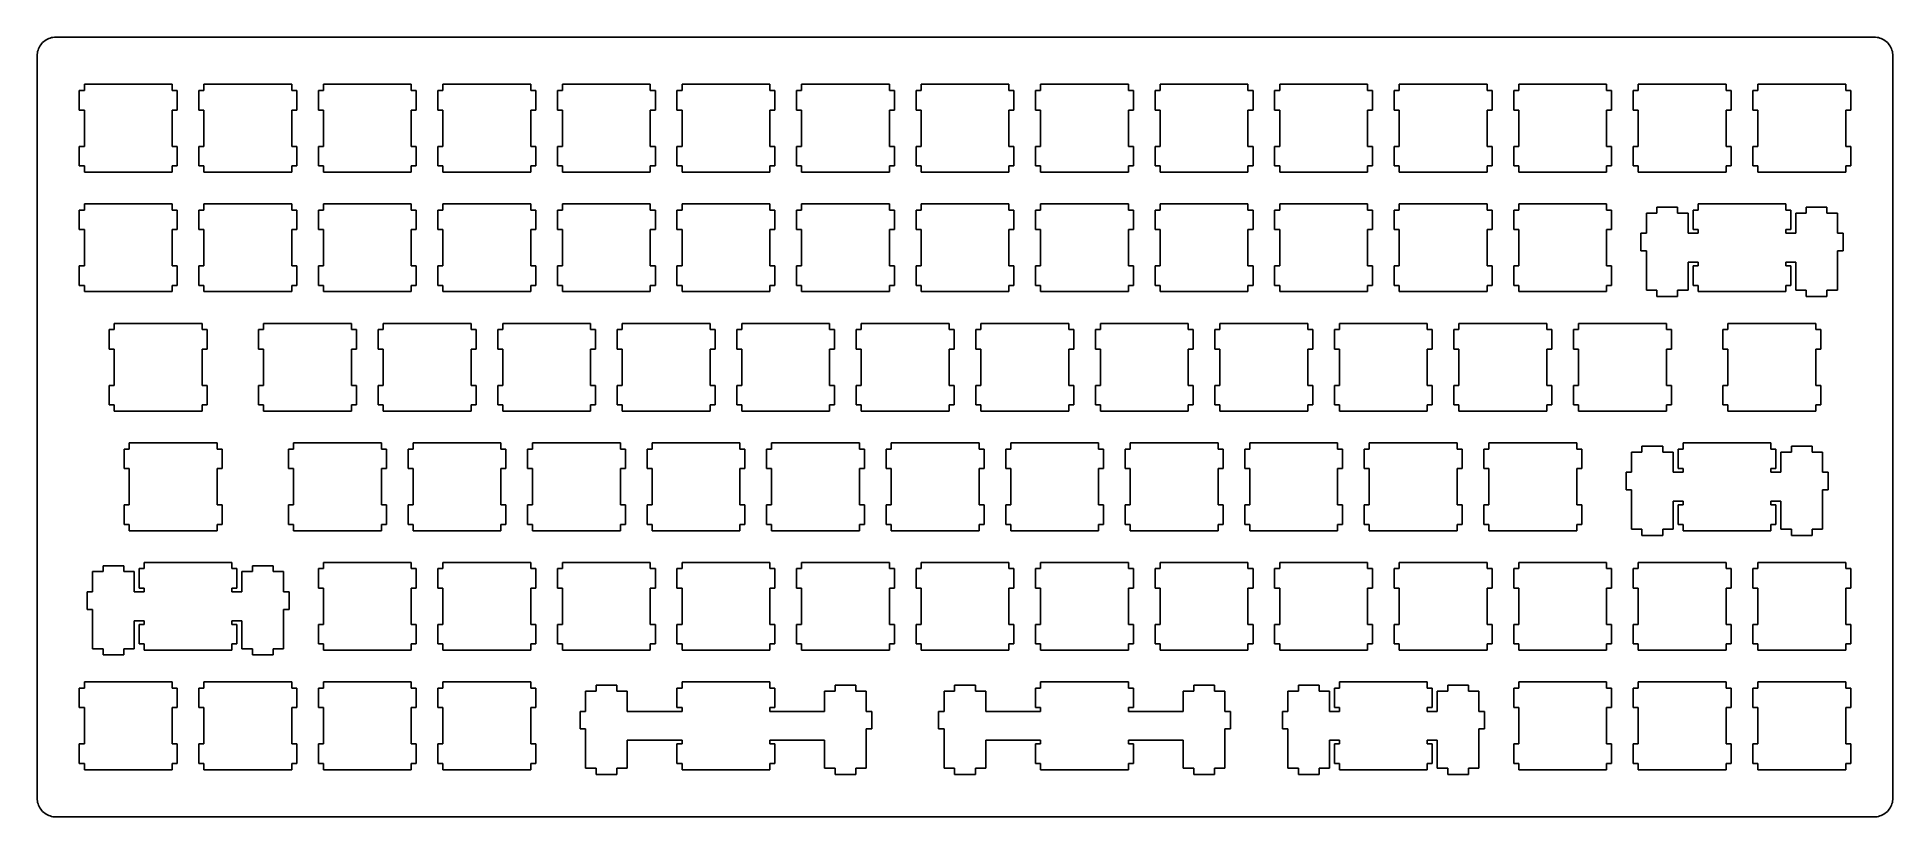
# Model space of a CAD drawing. Extents: x 0 to 296, y 0 to 124.
import ezdxf

# ---------------------------------------------------------------- set-up
doc = ezdxf.new("R2010")
doc.units = 0
doc.layers.get('0').update_dxf_attribs({"linetype": 'CONTINUOUS'})

msp = doc.modelspace()

# ---------------------------------------------------------------- linework, layer by layer
at = {"color": 0}
for p, q in [((1.94441, 124.179), (2.16628, 124.26)), ((2.16628, 124.26), (2.39227, 124.324)), ((2.39227, 124.324), (2.62378, 124.371)), ((2.62378, 124.371), (2.85805, 124.397)), ((2.85805, 124.397), (3.0937, 124.408)), ((3.0937, 124.408), (292.844, 124.406)), ((292.844, 124.406), (293.08, 124.397)), ((293.08, 124.397), (293.314, 124.371)), ((293.314, 124.371), (293.544, 124.324)), ((293.544, 124.324), (293.771, 124.26)), ((293.771, 124.26), (293.992, 124.179)), ((0.09233, 3.1061), (0.09371, 121.407)), ((0.09371, 121.407), (0.10335, 121.642)), ((0.10335, 121.642), (0.12954, 121.877)), ((0.12954, 121.877), (0.17639, 122.108)), ((0.17639, 122.108), (0.23978, 122.334)), ((0.23978, 122.334), (0.32108, 122.556)), ((0.32108, 122.556), (0.4203, 122.768)), ((0.4203, 122.768), (0.53606, 122.975)), ((0.53606, 122.975), (0.66559, 123.171)), ((0.66559, 123.171), (0.81166, 123.355)), ((0.81166, 123.355), (0.97152, 123.529)), ((0.97152, 123.529), (1.14515, 123.688)), ((1.14515, 123.688), (1.32981, 123.835)), ((1.32981, 123.835), (1.52549, 123.964)), ((1.52549, 123.964), (1.7322, 124.08)), ((1.7322, 124.08), (1.94441, 124.179)), ((293.992, 124.179), (294.206, 124.08)), ((294.206, 124.08), (294.412, 123.964)), ((294.412, 123.964), (294.608, 123.835)), ((294.608, 123.835), (294.793, 123.688)), ((294.793, 123.688), (294.966, 123.529)), ((294.966, 123.529), (295.126, 123.355)), ((295.126, 123.355), (295.272, 123.171)), ((295.272, 123.171), (295.402, 122.975)), ((295.402, 122.975), (295.518, 122.768)), ((295.518, 122.768), (295.615, 122.556)), ((295.615, 122.556), (295.698, 122.334)), ((295.698, 122.334), (295.761, 122.108)), ((295.761, 122.108), (295.808, 121.877)), ((295.808, 121.877), (295.835, 121.642)), ((295.835, 121.642), (295.844, 121.407)), ((295.844, 121.407), (295.844, 3.1061)), ((7.61781, 115.882), (6.81715, 115.882)), ((6.81715, 115.882), (6.81715, 112.781)), ((7.61781, 116.882), (7.61781, 115.882)), ((21.6187, 116.882), (7.61781, 116.882)), ((21.6187, 115.882), (21.6187, 116.882)), ((22.4193, 115.882), (21.6187, 115.882)), ((22.4193, 112.781), (22.4193, 115.882)), ((26.6692, 115.882), (25.8685, 115.882)), ((25.8685, 115.882), (25.8685, 112.781)), ((26.6692, 116.882), (26.6692, 115.882)), ((40.6686, 116.882), (26.6692, 116.882)), ((40.6686, 115.882), (40.6686, 116.882)), ((41.4694, 115.882), (40.6686, 115.882)), ((41.4694, 112.781), (41.4694, 115.882)), ((45.7193, 115.882), (44.9185, 115.882)), ((44.9185, 115.882), (44.9185, 112.781)), ((45.7193, 116.882), (45.7193, 115.882)), ((59.7186, 116.882), (45.7193, 116.882)), ((59.7186, 115.882), (59.7186, 116.882)), ((60.5194, 115.882), (59.7186, 115.882)), ((60.5194, 112.781), (60.5194, 115.882)), ((64.7693, 115.882), (63.9685, 115.882)), ((63.9685, 115.882), (63.9685, 112.781)), ((64.7693, 116.882), (64.7693, 115.882)), ((78.7686, 116.882), (64.7693, 116.882)), ((78.7686, 115.882), (78.7686, 116.882)), ((79.5694, 115.882), (78.7686, 115.882)), ((79.5694, 112.781), (79.5694, 115.882)), ((83.8193, 115.882), (83.0185, 115.882)), ((83.0185, 115.882), (83.0185, 112.781)), ((83.8193, 116.882), (83.8193, 115.882)), ((97.8186, 116.882), (83.8193, 116.882)), ((97.8186, 115.882), (97.8186, 116.882)), ((98.618, 115.882), (97.8186, 115.882)), ((98.618, 112.781), (98.618, 115.882)), ((102.868, 115.882), (102.068, 115.882)), ((102.068, 115.882), (102.068, 112.781)), ((102.868, 116.882), (102.868, 115.882)), ((116.867, 116.882), (102.868, 116.882)), ((116.867, 115.882), (116.867, 116.882)), ((117.668, 115.882), (116.867, 115.882)), ((117.668, 112.781), (117.668, 115.882)), ((121.918, 115.882), (121.117, 115.882)), ((121.117, 115.882), (121.117, 112.781)), ((121.918, 116.882), (121.918, 115.882)), ((135.919, 116.882), (121.918, 116.882)), ((135.919, 115.882), (135.919, 116.882)), ((136.719, 115.882), (135.919, 115.882)), ((136.719, 112.781), (136.719, 115.882)), ((140.969, 115.882), (140.168, 115.882)), ((140.168, 115.882), (140.168, 112.781)), ((140.969, 116.882), (140.969, 115.882)), ((154.969, 116.882), (140.969, 116.882)), ((154.969, 115.882), (154.969, 116.882)), ((155.769, 115.882), (154.969, 115.882)), ((155.769, 112.781), (155.769, 115.882)), ((160.019, 115.882), (159.218, 115.882)), ((159.218, 115.882), (159.218, 112.781)), ((160.019, 116.882), (160.019, 115.882)), ((174.019, 116.882), (160.019, 116.882)), ((174.019, 115.882), (174.019, 116.882)), ((174.819, 115.882), (174.019, 115.882)), ((174.819, 112.781), (174.819, 115.882)), ((179.069, 115.882), (178.268, 115.882)), ((178.268, 115.882), (178.268, 112.781)), ((179.069, 116.882), (179.069, 115.882)), ((193.069, 116.882), (179.069, 116.882)), ((193.069, 115.882), (193.069, 116.882)), ((193.869, 115.882), (193.069, 115.882)), ((193.869, 112.781), (193.869, 115.882)), ((198.119, 115.882), (197.318, 115.882)), ((197.318, 115.882), (197.318, 112.781)), ((198.119, 116.882), (198.119, 115.882)), ((212.119, 116.882), (198.119, 116.882)), ((212.119, 115.882), (212.119, 116.882)), ((212.919, 115.882), (212.119, 115.882)), ((212.919, 112.781), (212.919, 115.882)), ((217.169, 115.882), (216.368, 115.882)), ((216.368, 115.882), (216.368, 112.781)), ((217.169, 116.882), (217.169, 115.882)), ((231.169, 116.882), (217.169, 116.882)), ((231.169, 115.882), (231.169, 116.882)), ((231.969, 115.882), (231.169, 115.882)), ((231.969, 112.781), (231.969, 115.882)), ((236.219, 115.882), (235.418, 115.882)), ((235.418, 115.882), (235.418, 112.781)), ((236.219, 116.882), (236.219, 115.882)), ((250.219, 116.882), (236.219, 116.882)), ((250.219, 115.882), (250.219, 116.882)), ((251.019, 115.882), (250.219, 115.882)), ((251.019, 112.781), (251.019, 115.882)), ((255.269, 115.882), (254.468, 115.882)), ((254.468, 115.882), (254.468, 112.781)), ((255.269, 116.882), (255.269, 115.882)), ((269.269, 116.882), (255.269, 116.882)), ((269.269, 115.882), (269.269, 116.882)), ((270.069, 115.882), (269.269, 115.882)), ((270.069, 112.781), (270.069, 115.882)), ((274.319, 115.882), (273.518, 115.882)), ((273.518, 115.882), (273.518, 112.781)), ((274.319, 116.882), (274.319, 115.882)), ((288.319, 116.882), (274.319, 116.882)), ((288.319, 115.882), (288.319, 116.882)), ((289.119, 115.882), (288.319, 115.882)), ((289.119, 112.781), (289.119, 115.882)), ((6.81715, 112.781), (7.61781, 112.781)), ((7.61781, 112.781), (7.61781, 106.983)), ((21.6187, 106.983), (21.6187, 112.781)), ((21.6187, 112.781), (22.4193, 112.781)), ((25.8685, 112.781), (26.6692, 112.781)), ((26.6692, 112.781), (26.6692, 106.983)), ((40.6686, 106.983), (40.6686, 112.781)), ((40.6686, 112.781), (41.4694, 112.781)), ((44.9185, 112.781), (45.7193, 112.781)), ((45.7193, 112.781), (45.7193, 106.983)), ((59.7186, 106.983), (59.7186, 112.781)), ((59.7186, 112.781), (60.5194, 112.781)), ((63.9685, 112.781), (64.7693, 112.781)), ((64.7693, 112.781), (64.7693, 106.983)), ((78.7686, 106.983), (78.7686, 112.781)), ((78.7686, 112.781), (79.5694, 112.781)), ((83.0185, 112.781), (83.8193, 112.781)), ((83.8193, 112.781), (83.8193, 106.983)), ((97.8186, 106.983), (97.8186, 112.781)), ((97.8186, 112.781), (98.618, 112.781)), ((102.068, 112.781), (102.868, 112.781)), ((102.868, 112.781), (102.868, 106.983)), ((116.867, 106.983), (116.867, 112.781)), ((116.867, 112.781), (117.668, 112.781)), ((121.117, 112.781), (121.918, 112.781)), ((121.918, 112.781), (121.918, 106.983)), ((135.919, 106.983), (135.919, 112.781)), ((135.919, 112.781), (136.719, 112.781)), ((140.168, 112.781), (140.969, 112.781)), ((140.969, 112.781), (140.969, 106.983)), ((154.969, 106.983), (154.969, 112.781)), ((154.969, 112.781), (155.769, 112.781)), ((159.218, 112.781), (160.019, 112.781)), ((160.019, 112.781), (160.019, 106.983)), ((174.019, 106.983), (174.019, 112.781)), ((174.019, 112.781), (174.819, 112.781)), ((178.268, 112.781), (179.069, 112.781)), ((179.069, 112.781), (179.069, 106.983)), ((193.069, 106.983), (193.069, 112.781)), ((193.069, 112.781), (193.869, 112.781)), ((197.318, 112.781), (198.119, 112.781)), ((198.119, 112.781), (198.119, 106.983)), ((212.119, 106.983), (212.119, 112.781)), ((212.119, 112.781), (212.919, 112.781)), ((216.368, 112.781), (217.169, 112.781)), ((217.169, 112.781), (217.169, 106.983)), ((231.169, 106.983), (231.169, 112.781)), ((231.169, 112.781), (231.969, 112.781)), ((235.418, 112.781), (236.219, 112.781)), ((236.219, 112.781), (236.219, 106.983)), ((250.219, 106.983), (250.219, 112.781)), ((250.219, 112.781), (251.019, 112.781)), ((254.468, 112.781), (255.269, 112.781)), ((255.269, 112.781), (255.269, 106.983)), ((269.269, 106.983), (269.269, 112.781)), ((269.269, 112.781), (270.069, 112.781)), ((273.518, 112.781), (274.319, 112.781)), ((274.319, 112.781), (274.319, 106.983)), ((288.319, 106.983), (288.319, 112.781)), ((288.319, 112.781), (289.119, 112.781)), ((7.61781, 106.983), (6.81715, 106.983)), ((6.81715, 106.983), (6.81715, 103.882)), ((22.4193, 106.983), (21.6187, 106.983)), ((22.4193, 103.882), (22.4193, 106.983)), ((26.6692, 106.983), (25.8685, 106.983)), ((25.8685, 106.983), (25.8685, 103.882)), ((41.4694, 106.983), (40.6686, 106.983)), ((41.4694, 103.882), (41.4694, 106.983)), ((45.7193, 106.983), (44.9185, 106.983)), ((44.9185, 106.983), (44.9185, 103.882)), ((60.5194, 106.983), (59.7186, 106.983)), ((60.5194, 103.882), (60.5194, 106.983)), ((64.7693, 106.983), (63.9685, 106.983)), ((63.9685, 106.983), (63.9685, 103.882)), ((79.5694, 106.983), (78.7686, 106.983)), ((79.5694, 103.882), (79.5694, 106.983)), ((83.8193, 106.983), (83.0185, 106.983)), ((83.0185, 106.983), (83.0185, 103.882)), ((98.618, 106.983), (97.8186, 106.983)), ((98.618, 103.882), (98.618, 106.983)), ((102.868, 106.983), (102.068, 106.983)), ((102.068, 106.983), (102.068, 103.882)), ((117.668, 106.983), (116.867, 106.983)), ((117.668, 103.882), (117.668, 106.983)), ((121.918, 106.983), (121.117, 106.983)), ((121.117, 106.983), (121.117, 103.882)), ((136.719, 106.983), (135.919, 106.983)), ((136.719, 103.882), (136.719, 106.983)), ((140.969, 106.983), (140.168, 106.983)), ((140.168, 106.983), (140.168, 103.882)), ((155.769, 106.983), (154.969, 106.983)), ((155.769, 103.882), (155.769, 106.983)), ((160.019, 106.983), (159.218, 106.983)), ((159.218, 106.983), (159.218, 103.882)), ((174.819, 106.983), (174.019, 106.983)), ((174.819, 103.882), (174.819, 106.983)), ((179.069, 106.983), (178.268, 106.983)), ((178.268, 106.983), (178.268, 103.882)), ((193.869, 106.983), (193.069, 106.983)), ((193.869, 103.882), (193.869, 106.983)), ((198.119, 106.983), (197.318, 106.983)), ((197.318, 106.983), (197.318, 103.882)), ((212.919, 106.983), (212.119, 106.983)), ((212.919, 103.882), (212.919, 106.983)), ((217.169, 106.983), (216.368, 106.983)), ((216.368, 106.983), (216.368, 103.882)), ((231.969, 106.983), (231.169, 106.983)), ((231.969, 103.882), (231.969, 106.983)), ((236.219, 106.983), (235.418, 106.983)), ((235.418, 106.983), (235.418, 103.882)), ((251.019, 106.983), (250.219, 106.983)), ((251.019, 103.882), (251.019, 106.983)), ((255.269, 106.983), (254.468, 106.983)), ((254.468, 106.983), (254.468, 103.882)), ((270.069, 106.983), (269.269, 106.983)), ((270.069, 103.882), (270.069, 106.983)), ((274.319, 106.983), (273.518, 106.983)), ((273.518, 106.983), (273.518, 103.882)), ((289.119, 106.983), (288.319, 106.983)), ((289.119, 103.882), (289.119, 106.983)), ((6.81715, 103.882), (7.61781, 103.882)), ((7.61781, 103.882), (7.61781, 102.882)), ((21.6187, 102.882), (21.6187, 103.882)), ((21.6187, 103.882), (22.4193, 103.882)), ((25.8685, 103.882), (26.6692, 103.882)), ((26.6692, 103.882), (26.6692, 102.882)), ((40.6686, 102.882), (40.6686, 103.882)), ((40.6686, 103.882), (41.4694, 103.882)), ((44.9185, 103.882), (45.7193, 103.882)), ((45.7193, 103.882), (45.7193, 102.882)), ((59.7186, 102.882), (59.7186, 103.882)), ((59.7186, 103.882), (60.5194, 103.882)), ((63.9685, 103.882), (64.7693, 103.882)), ((64.7693, 103.882), (64.7693, 102.882)), ((78.7686, 102.882), (78.7686, 103.882)), ((78.7686, 103.882), (79.5694, 103.882)), ((83.0185, 103.882), (83.8193, 103.882)), ((83.8193, 103.882), (83.8193, 102.882)), ((97.8186, 102.882), (97.8186, 103.882)), ((97.8186, 103.882), (98.618, 103.882)), ((102.068, 103.882), (102.868, 103.882)), ((102.868, 103.882), (102.868, 102.882)), ((116.867, 102.882), (116.867, 103.882)), ((116.867, 103.882), (117.668, 103.882)), ((121.117, 103.882), (121.918, 103.882)), ((121.918, 103.882), (121.918, 102.882)), ((135.919, 102.882), (135.919, 103.882)), ((135.919, 103.882), (136.719, 103.882)), ((140.168, 103.882), (140.969, 103.882)), ((140.969, 103.882), (140.969, 102.882)), ((154.969, 102.882), (154.969, 103.882)), ((154.969, 103.882), (155.769, 103.882)), ((159.218, 103.882), (160.019, 103.882)), ((160.019, 103.882), (160.019, 102.882)), ((174.019, 102.882), (174.019, 103.882)), ((174.019, 103.882), (174.819, 103.882)), ((178.268, 103.882), (179.069, 103.882)), ((179.069, 103.882), (179.069, 102.882)), ((193.069, 102.882), (193.069, 103.882)), ((193.069, 103.882), (193.869, 103.882)), ((197.318, 103.882), (198.119, 103.882)), ((198.119, 103.882), (198.119, 102.882)), ((212.119, 102.882), (212.119, 103.882)), ((212.119, 103.882), (212.919, 103.882)), ((216.368, 103.882), (217.169, 103.882)), ((217.169, 103.882), (217.169, 102.882)), ((231.169, 102.882), (231.169, 103.882)), ((231.169, 103.882), (231.969, 103.882)), ((235.418, 103.882), (236.219, 103.882)), ((236.219, 103.882), (236.219, 102.882)), ((250.219, 102.882), (250.219, 103.882)), ((250.219, 103.882), (251.019, 103.882)), ((254.468, 103.882), (255.269, 103.882)), ((255.269, 103.882), (255.269, 102.882)), ((269.269, 102.882), (269.269, 103.882)), ((269.269, 103.882), (270.069, 103.882)), ((273.518, 103.882), (274.319, 103.882)), ((274.319, 103.882), (274.319, 102.882)), ((288.319, 102.882), (288.319, 103.882)), ((288.319, 103.882), (289.119, 103.882)), ((7.61781, 102.882), (21.6187, 102.882)), ((26.6692, 102.882), (40.6686, 102.882)), ((45.7193, 102.882), (59.7186, 102.882)), ((64.7693, 102.882), (78.7686, 102.882)), ((83.8193, 102.882), (97.8186, 102.882)), ((102.868, 102.882), (116.867, 102.882)), ((121.918, 102.882), (135.919, 102.882)), ((140.969, 102.882), (154.969, 102.882)), ((160.019, 102.882), (174.019, 102.882)), ((179.069, 102.882), (193.069, 102.882)), ((198.119, 102.882), (212.119, 102.882)), ((217.169, 102.882), (231.169, 102.882)), ((236.219, 102.882), (250.219, 102.882)), ((255.269, 102.882), (269.269, 102.882)), ((274.319, 102.882), (288.319, 102.882)), ((7.61781, 97.8309), (7.61781, 96.8319)), ((21.6187, 97.8309), (7.61781, 97.8309)), ((21.6187, 96.8319), (21.6187, 97.8309)), ((26.6692, 97.8309), (26.6692, 96.8319)), ((40.6686, 97.8309), (26.6692, 97.8309)), ((40.6686, 96.8319), (40.6686, 97.8309)), ((45.7193, 97.8309), (45.7193, 96.8319)), ((59.7186, 97.8309), (45.7193, 97.8309)), ((59.7186, 96.8319), (59.7186, 97.8309)), ((64.7693, 97.8309), (64.7693, 96.8319)), ((78.7686, 97.8309), (64.7693, 97.8309)), ((78.7686, 96.8319), (78.7686, 97.8309)), ((83.8193, 97.8309), (83.8193, 96.8319)), ((97.8186, 97.8309), (83.8193, 97.8309)), ((97.8186, 96.8319), (97.8186, 97.8309)), ((102.868, 97.8309), (102.868, 96.8319)), ((116.867, 97.8309), (102.868, 97.8309)), ((116.867, 96.8319), (116.867, 97.8309)), ((121.918, 97.8309), (121.918, 96.8319)), ((135.919, 97.8309), (121.918, 97.8309)), ((135.919, 96.8319), (135.919, 97.8309)), ((140.969, 97.8309), (140.969, 96.8319)), ((154.969, 97.8309), (140.969, 97.8309)), ((154.969, 96.8319), (154.969, 97.8309)), ((160.019, 97.8309), (160.019, 96.8319)), ((174.019, 97.8309), (160.019, 97.8309)), ((174.019, 96.8319), (174.019, 97.8309)), ((179.069, 97.8309), (179.069, 96.8319)), ((193.069, 97.8309), (179.069, 97.8309)), ((193.069, 96.8319), (193.069, 97.8309)), ((198.119, 97.8309), (198.119, 96.8319)), ((212.119, 97.8309), (198.119, 97.8309)), ((212.119, 96.8319), (212.119, 97.8309)), ((217.169, 97.8309), (217.169, 96.8319)), ((231.169, 97.8309), (217.169, 97.8309)), ((231.169, 96.8319), (231.169, 97.8309)), ((236.219, 97.8309), (236.219, 96.8319)), ((250.219, 97.8309), (236.219, 97.8309)), ((250.219, 96.8319), (250.219, 97.8309)), ((264.794, 97.8309), (264.794, 96.8319)), ((278.794, 97.8309), (264.794, 97.8309)), ((278.794, 96.8319), (278.794, 97.8309)), ((7.61781, 96.8319), (6.81715, 96.8319)), ((6.81715, 96.8319), (6.81715, 93.7313)), ((22.4193, 96.8319), (21.6187, 96.8319)), ((22.4193, 93.7313), (22.4193, 96.8319)), ((26.6692, 96.8319), (25.8685, 96.8319)), ((25.8685, 96.8319), (25.8685, 93.7313)), ((41.4694, 96.8319), (40.6686, 96.8319)), ((41.4694, 93.7313), (41.4694, 96.8319)), ((45.7193, 96.8319), (44.9185, 96.8319)), ((44.9185, 96.8319), (44.9185, 93.7313)), ((60.5194, 96.8319), (59.7186, 96.8319)), ((60.5194, 93.7313), (60.5194, 96.8319)), ((64.7693, 96.8319), (63.9685, 96.8319)), ((63.9685, 96.8319), (63.9685, 93.7313)), ((79.5694, 96.8319), (78.7686, 96.8319)), ((79.5694, 93.7313), (79.5694, 96.8319)), ((83.8193, 96.8319), (83.0185, 96.8319)), ((83.0185, 96.8319), (83.0185, 93.7313)), ((98.618, 96.8319), (97.8186, 96.8319)), ((98.618, 93.7313), (98.618, 96.8319)), ((102.868, 96.8319), (102.068, 96.8319)), ((102.068, 96.8319), (102.068, 93.7313)), ((117.668, 96.8319), (116.867, 96.8319)), ((117.668, 93.7313), (117.668, 96.8319)), ((121.918, 96.8319), (121.117, 96.8319)), ((121.117, 96.8319), (121.117, 93.7313)), ((136.719, 96.8319), (135.919, 96.8319)), ((136.719, 93.7313), (136.719, 96.8319)), ((140.969, 96.8319), (140.168, 96.8319)), ((140.168, 96.8319), (140.168, 93.7313)), ((155.769, 96.8319), (154.969, 96.8319)), ((155.769, 93.7313), (155.769, 96.8319)), ((160.019, 96.8319), (159.218, 96.8319)), ((159.218, 96.8319), (159.218, 93.7313)), ((174.819, 96.8319), (174.019, 96.8319)), ((174.819, 93.7313), (174.819, 96.8319)), ((179.069, 96.8319), (178.268, 96.8319)), ((178.268, 96.8319), (178.268, 93.7313)), ((193.869, 96.8319), (193.069, 96.8319)), ((193.869, 93.7313), (193.869, 96.8319)), ((198.119, 96.8319), (197.318, 96.8319)), ((197.318, 96.8319), (197.318, 93.7313)), ((212.919, 96.8319), (212.119, 96.8319)), ((212.919, 93.7313), (212.919, 96.8319)), ((217.169, 96.8319), (216.368, 96.8319)), ((216.368, 96.8319), (216.368, 93.7313)), ((231.969, 96.8319), (231.169, 96.8319)), ((231.969, 93.7313), (231.969, 96.8319)), ((236.219, 96.8319), (235.418, 96.8319)), ((235.418, 96.8319), (235.418, 93.7313)), ((251.019, 96.8319), (250.219, 96.8319)), ((251.019, 93.7313), (251.019, 96.8319)), ((258.244, 96.362), (256.569, 96.362)), ((256.569, 96.362), (256.569, 93.1319)), ((261.543, 97.2813), (258.244, 97.2813)), ((258.244, 97.2813), (258.244, 96.362)), ((261.543, 96.362), (261.543, 97.2813)), ((263.219, 96.362), (261.543, 96.362)), ((263.219, 93.1319), (263.219, 96.362)), ((264.794, 96.8319), (263.993, 96.8319)), ((263.993, 96.8319), (263.993, 93.7313)), ((279.594, 96.8319), (278.794, 96.8319)), ((279.594, 93.7313), (279.594, 96.8319)), ((282.043, 96.362), (280.369, 96.362)), ((280.369, 96.362), (280.369, 93.1319)), ((285.344, 97.2813), (282.043, 97.2813)), ((282.043, 97.2813), (282.043, 96.362)), ((285.344, 96.362), (285.344, 97.2813)), ((287.019, 96.362), (285.344, 96.362)), ((287.019, 93.1319), (287.019, 96.362)), ((6.81715, 93.7313), (7.61781, 93.7313)), ((7.61781, 93.7313), (7.61781, 87.9313)), ((21.6187, 87.9313), (21.6187, 93.7313)), ((21.6187, 93.7313), (22.4193, 93.7313)), ((25.8685, 93.7313), (26.6692, 93.7313)), ((26.6692, 93.7313), (26.6692, 87.9313)), ((40.6686, 87.9313), (40.6686, 93.7313)), ((40.6686, 93.7313), (41.4694, 93.7313)), ((44.9185, 93.7313), (45.7193, 93.7313)), ((45.7193, 93.7313), (45.7193, 87.9313)), ((59.7186, 87.9313), (59.7186, 93.7313)), ((59.7186, 93.7313), (60.5194, 93.7313)), ((63.9685, 93.7313), (64.7693, 93.7313)), ((64.7693, 93.7313), (64.7693, 87.9313)), ((78.7686, 87.9313), (78.7686, 93.7313)), ((78.7686, 93.7313), (79.5694, 93.7313)), ((83.0185, 93.7313), (83.8193, 93.7313)), ((83.8193, 93.7313), (83.8193, 87.9313)), ((97.8186, 87.9313), (97.8186, 93.7313)), ((97.8186, 93.7313), (98.618, 93.7313)), ((102.068, 93.7313), (102.868, 93.7313)), ((102.868, 93.7313), (102.868, 87.9313)), ((116.867, 87.9313), (116.867, 93.7313)), ((116.867, 93.7313), (117.668, 93.7313)), ((121.117, 93.7313), (121.918, 93.7313)), ((121.918, 93.7313), (121.918, 87.9313)), ((135.919, 87.9313), (135.919, 93.7313)), ((135.919, 93.7313), (136.719, 93.7313)), ((140.168, 93.7313), (140.969, 93.7313)), ((140.969, 93.7313), (140.969, 87.9313)), ((154.969, 87.9313), (154.969, 93.7313)), ((154.969, 93.7313), (155.769, 93.7313)), ((159.218, 93.7313), (160.019, 93.7313)), ((160.019, 93.7313), (160.019, 87.9313)), ((174.019, 87.9313), (174.019, 93.7313)), ((174.019, 93.7313), (174.819, 93.7313)), ((178.268, 93.7313), (179.069, 93.7313)), ((179.069, 93.7313), (179.069, 87.9313)), ((193.069, 87.9313), (193.069, 93.7313)), ((193.069, 93.7313), (193.869, 93.7313)), ((197.318, 93.7313), (198.119, 93.7313)), ((198.119, 93.7313), (198.119, 87.9313)), ((212.119, 87.9313), (212.119, 93.7313)), ((212.119, 93.7313), (212.919, 93.7313)), ((216.368, 93.7313), (217.169, 93.7313)), ((217.169, 93.7313), (217.169, 87.9313)), ((231.169, 87.9313), (231.169, 93.7313)), ((231.169, 93.7313), (231.969, 93.7313)), ((235.418, 93.7313), (236.219, 93.7313)), ((236.219, 93.7313), (236.219, 87.9313)), ((250.219, 87.9313), (250.219, 93.7313)), ((250.219, 93.7313), (251.019, 93.7313)), ((256.569, 93.1319), (255.694, 93.1319)), ((255.694, 93.1319), (255.694, 90.3319)), ((264.794, 93.1319), (263.219, 93.1319)), ((263.993, 93.7313), (264.794, 93.7313)), ((264.794, 93.7313), (264.794, 93.1319)), ((278.794, 93.1319), (278.794, 93.7313)), ((278.794, 93.7313), (279.594, 93.7313)), ((280.369, 93.1319), (278.794, 93.1319)), ((287.894, 93.1319), (287.019, 93.1319)), ((287.894, 90.3319), (287.894, 93.1319)), ((255.694, 90.3319), (256.569, 90.3319)), ((256.569, 90.3319), (256.569, 84.0617)), ((287.019, 84.0617), (287.019, 90.3319)), ((287.019, 90.3319), (287.894, 90.3319)), ((7.61781, 87.9313), (6.81715, 87.9313)), ((6.81715, 87.9313), (6.81715, 84.8321)), ((22.4193, 87.9313), (21.6187, 87.9313)), ((22.4193, 84.8321), (22.4193, 87.9313)), ((26.6692, 87.9313), (25.8685, 87.9313)), ((25.8685, 87.9313), (25.8685, 84.8321)), ((41.4694, 87.9313), (40.6686, 87.9313)), ((41.4694, 84.8321), (41.4694, 87.9313)), ((45.7193, 87.9313), (44.9185, 87.9313)), ((44.9185, 87.9313), (44.9185, 84.8321)), ((60.5194, 87.9313), (59.7186, 87.9313)), ((60.5194, 84.8321), (60.5194, 87.9313)), ((64.7693, 87.9313), (63.9685, 87.9313)), ((63.9685, 87.9313), (63.9685, 84.8321)), ((79.5694, 87.9313), (78.7686, 87.9313)), ((79.5694, 84.8321), (79.5694, 87.9313)), ((83.8193, 87.9313), (83.0185, 87.9313)), ((83.0185, 87.9313), (83.0185, 84.8321)), ((98.618, 87.9313), (97.8186, 87.9313)), ((98.618, 84.8321), (98.618, 87.9313)), ((102.868, 87.9313), (102.068, 87.9313)), ((102.068, 87.9313), (102.068, 84.8321)), ((117.668, 87.9313), (116.867, 87.9313)), ((117.668, 84.8321), (117.668, 87.9313)), ((121.918, 87.9313), (121.117, 87.9313)), ((121.117, 87.9313), (121.117, 84.8321)), ((136.719, 87.9313), (135.919, 87.9313)), ((136.719, 84.8321), (136.719, 87.9313)), ((140.969, 87.9313), (140.168, 87.9313)), ((140.168, 87.9313), (140.168, 84.8321)), ((155.769, 87.9313), (154.969, 87.9313)), ((155.769, 84.8321), (155.769, 87.9313)), ((160.019, 87.9313), (159.218, 87.9313)), ((159.218, 87.9313), (159.218, 84.8321)), ((174.819, 87.9313), (174.019, 87.9313)), ((174.819, 84.8321), (174.819, 87.9313)), ((179.069, 87.9313), (178.268, 87.9313)), ((178.268, 87.9313), (178.268, 84.8321)), ((193.869, 87.9313), (193.069, 87.9313)), ((193.869, 84.8321), (193.869, 87.9313)), ((198.119, 87.9313), (197.318, 87.9313)), ((197.318, 87.9313), (197.318, 84.8321)), ((212.919, 87.9313), (212.119, 87.9313)), ((212.919, 84.8321), (212.919, 87.9313)), ((217.169, 87.9313), (216.368, 87.9313)), ((216.368, 87.9313), (216.368, 84.8321)), ((231.969, 87.9313), (231.169, 87.9313)), ((231.969, 84.8321), (231.969, 87.9313)), ((236.219, 87.9313), (235.418, 87.9313)), ((235.418, 87.9313), (235.418, 84.8321)), ((251.019, 87.9313), (250.219, 87.9313)), ((251.019, 84.8321), (251.019, 87.9313)), ((263.219, 84.0617), (263.219, 88.5321)), ((263.219, 88.5321), (264.794, 88.5321)), ((264.794, 87.9313), (263.993, 87.9313)), ((263.993, 87.9313), (263.993, 84.8321)), ((264.794, 88.5321), (264.794, 87.9313)), ((278.794, 87.9313), (278.794, 88.5321)), ((278.794, 88.5321), (280.369, 88.5321)), ((279.594, 87.9313), (278.794, 87.9313)), ((279.594, 84.8321), (279.594, 87.9313)), ((280.369, 88.5321), (280.369, 84.0617)), ((6.81715, 84.8321), (7.61781, 84.8321)), ((7.61781, 84.8321), (7.61781, 83.8316)), ((7.61781, 83.8316), (21.6187, 83.8316)), ((21.6187, 83.8316), (21.6187, 84.8321)), ((21.6187, 84.8321), (22.4193, 84.8321)), ((25.8685, 84.8321), (26.6692, 84.8321)), ((26.6692, 84.8321), (26.6692, 83.8316)), ((26.6692, 83.8316), (40.6686, 83.8316)), ((40.6686, 83.8316), (40.6686, 84.8321)), ((40.6686, 84.8321), (41.4694, 84.8321)), ((44.9185, 84.8321), (45.7193, 84.8321)), ((45.7193, 84.8321), (45.7193, 83.8316)), ((45.7193, 83.8316), (59.7186, 83.8316)), ((59.7186, 83.8316), (59.7186, 84.8321)), ((59.7186, 84.8321), (60.5194, 84.8321)), ((63.9685, 84.8321), (64.7693, 84.8321)), ((64.7693, 84.8321), (64.7693, 83.8316)), ((64.7693, 83.8316), (78.7686, 83.8316)), ((78.7686, 83.8316), (78.7686, 84.8321)), ((78.7686, 84.8321), (79.5694, 84.8321)), ((83.0185, 84.8321), (83.8193, 84.8321)), ((83.8193, 84.8321), (83.8193, 83.8316)), ((83.8193, 83.8316), (97.8186, 83.8316)), ((97.8186, 83.8316), (97.8186, 84.8321)), ((97.8186, 84.8321), (98.618, 84.8321)), ((102.068, 84.8321), (102.868, 84.8321)), ((102.868, 84.8321), (102.868, 83.8316)), ((102.868, 83.8316), (116.867, 83.8316)), ((116.867, 83.8316), (116.867, 84.8321)), ((116.867, 84.8321), (117.668, 84.8321)), ((121.117, 84.8321), (121.918, 84.8321)), ((121.918, 84.8321), (121.918, 83.8316)), ((121.918, 83.8316), (135.919, 83.8316)), ((135.919, 83.8316), (135.919, 84.8321)), ((135.919, 84.8321), (136.719, 84.8321)), ((140.168, 84.8321), (140.969, 84.8321)), ((140.969, 84.8321), (140.969, 83.8316)), ((140.969, 83.8316), (154.969, 83.8316)), ((154.969, 83.8316), (154.969, 84.8321)), ((154.969, 84.8321), (155.769, 84.8321)), ((159.218, 84.8321), (160.019, 84.8321)), ((160.019, 84.8321), (160.019, 83.8316)), ((160.019, 83.8316), (174.019, 83.8316)), ((174.019, 83.8316), (174.019, 84.8321)), ((174.019, 84.8321), (174.819, 84.8321)), ((178.268, 84.8321), (179.069, 84.8321)), ((179.069, 84.8321), (179.069, 83.8316)), ((179.069, 83.8316), (193.069, 83.8316)), ((193.069, 83.8316), (193.069, 84.8321)), ((193.069, 84.8321), (193.869, 84.8321)), ((197.318, 84.8321), (198.119, 84.8321)), ((198.119, 84.8321), (198.119, 83.8316)), ((198.119, 83.8316), (212.119, 83.8316)), ((212.119, 83.8316), (212.119, 84.8321)), ((212.119, 84.8321), (212.919, 84.8321)), ((216.368, 84.8321), (217.169, 84.8321)), ((217.169, 84.8321), (217.169, 83.8316)), ((217.169, 83.8316), (231.169, 83.8316)), ((231.169, 83.8316), (231.169, 84.8321)), ((231.169, 84.8321), (231.969, 84.8321)), ((235.418, 84.8321), (236.219, 84.8321)), ((236.219, 84.8321), (236.219, 83.8316)), ((236.219, 83.8316), (250.219, 83.8316)), ((250.219, 83.8316), (250.219, 84.8321)), ((250.219, 84.8321), (251.019, 84.8321)), ((256.569, 84.0617), (258.244, 84.0617)), ((258.244, 84.0617), (258.244, 83.082)), ((258.244, 83.082), (261.543, 83.082)), ((261.543, 83.082), (261.543, 84.0617)), ((261.543, 84.0617), (263.219, 84.0617)), ((263.993, 84.8321), (264.794, 84.8321)), ((264.794, 84.8321), (264.794, 83.8316)), ((264.794, 83.8316), (278.794, 83.8316)), ((278.794, 83.8316), (278.794, 84.8321)), ((278.794, 84.8321), (279.594, 84.8321)), ((280.369, 84.0617), (282.043, 84.0617)), ((282.043, 84.0617), (282.043, 83.082)), ((282.043, 83.082), (285.344, 83.082)), ((285.344, 83.082), (285.344, 84.0617)), ((285.344, 84.0617), (287.019, 84.0617)), ((12.3803, 77.7819), (11.581, 77.7819)), ((11.581, 77.7819), (11.581, 74.6813)), ((12.3803, 78.7809), (12.3803, 77.7819)), ((26.3812, 78.7809), (12.3803, 78.7809)), ((26.3812, 77.7819), (26.3812, 78.7809)), ((27.1804, 77.7819), (26.3812, 77.7819)), ((27.1804, 74.6813), (27.1804, 77.7819)), ((36.1943, 77.7819), (35.3935, 77.7819)), ((35.3935, 77.7819), (35.3935, 74.6813)), ((36.1943, 78.7809), (36.1943, 77.7819)), ((50.1936, 78.7809), (36.1943, 78.7809)), ((50.1936, 77.7819), (50.1936, 78.7809)), ((50.9944, 77.7819), (50.1936, 77.7819)), ((50.9944, 74.6813), (50.9944, 77.7819)), ((55.2443, 77.7819), (54.4435, 77.7819)), ((54.4435, 77.7819), (54.4435, 74.6813)), ((55.2443, 78.7809), (55.2443, 77.7819)), ((69.2436, 78.7809), (55.2443, 78.7809)), ((69.2436, 77.7819), (69.2436, 78.7809)), ((70.0444, 77.7819), (69.2436, 77.7819)), ((70.0444, 74.6813), (70.0444, 77.7819)), ((74.2943, 77.7819), (73.4935, 77.7819)), ((73.4935, 77.7819), (73.4935, 74.6813)), ((74.2943, 78.7809), (74.2943, 77.7819)), ((88.2936, 78.7809), (74.2943, 78.7809)), ((88.2936, 77.7819), (88.2936, 78.7809)), ((89.0944, 77.7819), (88.2936, 77.7819)), ((89.0944, 74.6813), (89.0944, 77.7819)), ((93.3443, 77.7819), (92.5435, 77.7819)), ((92.5435, 77.7819), (92.5435, 74.6813)), ((93.3443, 78.7809), (93.3443, 77.7819)), ((107.344, 78.7809), (93.3443, 78.7809)), ((107.344, 77.7819), (107.344, 78.7809)), ((108.144, 77.7819), (107.344, 77.7819)), ((108.144, 74.6813), (108.144, 77.7819)), ((112.394, 77.7819), (111.593, 77.7819)), ((111.593, 77.7819), (111.593, 74.6813)), ((112.394, 78.7809), (112.394, 77.7819)), ((126.394, 78.7809), (112.394, 78.7809)), ((126.394, 77.7819), (126.394, 78.7809)), ((127.194, 77.7819), (126.394, 77.7819)), ((127.194, 74.6813), (127.194, 77.7819)), ((131.444, 77.7819), (130.642, 77.7819)), ((130.642, 77.7819), (130.642, 74.6813)), ((131.444, 78.7809), (131.444, 77.7819)), ((145.444, 78.7809), (131.444, 78.7809)), ((145.444, 77.7819), (145.444, 78.7809)), ((146.244, 77.7819), (145.444, 77.7819)), ((146.244, 74.6813), (146.244, 77.7819)), ((150.494, 77.7819), (149.693, 77.7819)), ((149.693, 77.7819), (149.693, 74.6813)), ((150.494, 78.7809), (150.494, 77.7819)), ((164.494, 78.7809), (150.494, 78.7809)), ((164.494, 77.7819), (164.494, 78.7809)), ((165.294, 77.7819), (164.494, 77.7819)), ((165.294, 74.6813), (165.294, 77.7819)), ((169.544, 77.7819), (168.743, 77.7819)), ((168.743, 77.7819), (168.743, 74.6813)), ((169.544, 78.7809), (169.544, 77.7819)), ((183.544, 78.7809), (169.544, 78.7809)), ((183.544, 77.7819), (183.544, 78.7809)), ((184.344, 77.7819), (183.544, 77.7819)), ((184.344, 74.6813), (184.344, 77.7819)), ((188.594, 77.7819), (187.793, 77.7819)), ((187.793, 77.7819), (187.793, 74.6813)), ((188.594, 78.7809), (188.594, 77.7819)), ((202.594, 78.7809), (188.594, 78.7809)), ((202.594, 77.7819), (202.594, 78.7809)), ((203.394, 77.7819), (202.594, 77.7819)), ((203.394, 74.6813), (203.394, 77.7819)), ((207.644, 77.7819), (206.843, 77.7819)), ((206.843, 77.7819), (206.843, 74.6813)), ((207.644, 78.7809), (207.644, 77.7819)), ((221.644, 78.7809), (207.644, 78.7809)), ((221.644, 77.7819), (221.644, 78.7809)), ((222.444, 77.7819), (221.644, 77.7819)), ((222.444, 74.6813), (222.444, 77.7819)), ((226.694, 77.7819), (225.893, 77.7819)), ((225.893, 77.7819), (225.893, 74.6813)), ((226.694, 78.7809), (226.694, 77.7819)), ((240.694, 78.7809), (226.694, 78.7809)), ((240.694, 77.7819), (240.694, 78.7809)), ((241.494, 77.7819), (240.694, 77.7819)), ((241.494, 74.6813), (241.494, 77.7819)), ((245.744, 77.7819), (244.943, 77.7819)), ((244.943, 77.7819), (244.943, 74.6813)), ((245.744, 78.7809), (245.744, 77.7819)), ((259.744, 78.7809), (245.744, 78.7809)), ((259.744, 77.7819), (259.744, 78.7809)), ((260.544, 77.7819), (259.744, 77.7819)), ((260.544, 74.6813), (260.544, 77.7819)), ((269.555, 77.7819), (268.756, 77.7819)), ((268.756, 77.7819), (268.756, 74.6813)), ((269.555, 78.7809), (269.555, 77.7819)), ((283.556, 78.7809), (269.555, 78.7809)), ((283.556, 77.7819), (283.556, 78.7809)), ((284.355, 77.7819), (283.556, 77.7819)), ((284.355, 74.6813), (284.355, 77.7819)), ((11.581, 74.6813), (12.3803, 74.6813)), ((12.3803, 74.6813), (12.3803, 68.8813)), ((26.3812, 68.8813), (26.3812, 74.6813)), ((26.3812, 74.6813), (27.1804, 74.6813)), ((35.3935, 74.6813), (36.1943, 74.6813)), ((36.1943, 74.6813), (36.1943, 68.8813)), ((50.1936, 68.8813), (50.1936, 74.6813)), ((50.1936, 74.6813), (50.9944, 74.6813)), ((54.4435, 74.6813), (55.2443, 74.6813)), ((55.2443, 74.6813), (55.2443, 68.8813)), ((69.2436, 68.8813), (69.2436, 74.6813)), ((69.2436, 74.6813), (70.0444, 74.6813)), ((73.4935, 74.6813), (74.2943, 74.6813)), ((74.2943, 74.6813), (74.2943, 68.8813)), ((88.2936, 68.8813), (88.2936, 74.6813)), ((88.2936, 74.6813), (89.0944, 74.6813)), ((92.5435, 74.6813), (93.3443, 74.6813)), ((93.3443, 74.6813), (93.3443, 68.8813)), ((107.344, 68.8813), (107.344, 74.6813)), ((107.344, 74.6813), (108.144, 74.6813)), ((111.593, 74.6813), (112.394, 74.6813)), ((112.394, 74.6813), (112.394, 68.8813)), ((126.394, 68.8813), (126.394, 74.6813)), ((126.394, 74.6813), (127.194, 74.6813)), ((130.642, 74.6813), (131.444, 74.6813)), ((131.444, 74.6813), (131.444, 68.8813)), ((145.444, 68.8813), (145.444, 74.6813)), ((145.444, 74.6813), (146.244, 74.6813)), ((149.693, 74.6813), (150.494, 74.6813)), ((150.494, 74.6813), (150.494, 68.8813)), ((164.494, 68.8813), (164.494, 74.6813)), ((164.494, 74.6813), (165.294, 74.6813)), ((168.743, 74.6813), (169.544, 74.6813)), ((169.544, 74.6813), (169.544, 68.8813)), ((183.544, 68.8813), (183.544, 74.6813)), ((183.544, 74.6813), (184.344, 74.6813)), ((187.793, 74.6813), (188.594, 74.6813)), ((188.594, 74.6813), (188.594, 68.8813)), ((202.594, 68.8813), (202.594, 74.6813)), ((202.594, 74.6813), (203.394, 74.6813)), ((206.843, 74.6813), (207.644, 74.6813)), ((207.644, 74.6813), (207.644, 68.8813)), ((221.644, 68.8813), (221.644, 74.6813)), ((221.644, 74.6813), (222.444, 74.6813)), ((225.893, 74.6813), (226.694, 74.6813)), ((226.694, 74.6813), (226.694, 68.8813)), ((240.694, 68.8813), (240.694, 74.6813)), ((240.694, 74.6813), (241.494, 74.6813)), ((244.943, 74.6813), (245.744, 74.6813)), ((245.744, 74.6813), (245.744, 68.8813)), ((259.744, 68.8813), (259.744, 74.6813)), ((259.744, 74.6813), (260.544, 74.6813)), ((268.756, 74.6813), (269.555, 74.6813)), ((269.555, 74.6813), (269.555, 68.8813)), ((283.556, 68.8813), (283.556, 74.6813)), ((283.556, 74.6813), (284.355, 74.6813)), ((12.3803, 68.8813), (11.581, 68.8813)), ((11.581, 68.8813), (11.581, 65.7821)), ((27.1804, 68.8813), (26.3812, 68.8813)), ((27.1804, 65.7821), (27.1804, 68.8813)), ((36.1943, 68.8813), (35.3935, 68.8813)), ((35.3935, 68.8813), (35.3935, 65.7821)), ((50.9944, 68.8813), (50.1936, 68.8813)), ((50.9944, 65.7821), (50.9944, 68.8813)), ((55.2443, 68.8813), (54.4435, 68.8813)), ((54.4435, 68.8813), (54.4435, 65.7821)), ((70.0444, 68.8813), (69.2436, 68.8813)), ((70.0444, 65.7821), (70.0444, 68.8813)), ((74.2943, 68.8813), (73.4935, 68.8813)), ((73.4935, 68.8813), (73.4935, 65.7821)), ((89.0944, 68.8813), (88.2936, 68.8813)), ((89.0944, 65.7821), (89.0944, 68.8813)), ((93.3443, 68.8813), (92.5435, 68.8813)), ((92.5435, 68.8813), (92.5435, 65.7821)), ((108.144, 68.8813), (107.344, 68.8813)), ((108.144, 65.7821), (108.144, 68.8813)), ((112.394, 68.8813), (111.593, 68.8813)), ((111.593, 68.8813), (111.593, 65.7821)), ((127.194, 68.8813), (126.394, 68.8813)), ((127.194, 65.7821), (127.194, 68.8813)), ((131.444, 68.8813), (130.642, 68.8813)), ((130.642, 68.8813), (130.642, 65.7821)), ((146.244, 68.8813), (145.444, 68.8813)), ((146.244, 65.7821), (146.244, 68.8813)), ((150.494, 68.8813), (149.693, 68.8813)), ((149.693, 68.8813), (149.693, 65.7821)), ((165.294, 68.8813), (164.494, 68.8813)), ((165.294, 65.7821), (165.294, 68.8813)), ((169.544, 68.8813), (168.743, 68.8813)), ((168.743, 68.8813), (168.743, 65.7821)), ((184.344, 68.8813), (183.544, 68.8813)), ((184.344, 65.7821), (184.344, 68.8813)), ((188.594, 68.8813), (187.793, 68.8813)), ((187.793, 68.8813), (187.793, 65.7821)), ((203.394, 68.8813), (202.594, 68.8813)), ((203.394, 65.7821), (203.394, 68.8813)), ((207.644, 68.8813), (206.843, 68.8813)), ((206.843, 68.8813), (206.843, 65.7821)), ((222.444, 68.8813), (221.644, 68.8813)), ((222.444, 65.7821), (222.444, 68.8813)), ((226.694, 68.8813), (225.893, 68.8813)), ((225.893, 68.8813), (225.893, 65.7821)), ((241.494, 68.8813), (240.694, 68.8813)), ((241.494, 65.7821), (241.494, 68.8813)), ((245.744, 68.8813), (244.943, 68.8813)), ((244.943, 68.8813), (244.943, 65.7821)), ((260.544, 68.8813), (259.744, 68.8813)), ((260.544, 65.7821), (260.544, 68.8813)), ((269.555, 68.8813), (268.756, 68.8813)), ((268.756, 68.8813), (268.756, 65.7821)), ((284.355, 68.8813), (283.556, 68.8813)), ((284.355, 65.7821), (284.355, 68.8813)), ((11.581, 65.7821), (12.3803, 65.7821)), ((12.3803, 65.7821), (12.3803, 64.7816)), ((26.3812, 64.7816), (26.3812, 65.7821)), ((26.3812, 65.7821), (27.1804, 65.7821)), ((35.3935, 65.7821), (36.1943, 65.7821)), ((36.1943, 65.7821), (36.1943, 64.7816)), ((50.1936, 64.7816), (50.1936, 65.7821)), ((50.1936, 65.7821), (50.9944, 65.7821)), ((54.4435, 65.7821), (55.2443, 65.7821)), ((55.2443, 65.7821), (55.2443, 64.7816)), ((69.2436, 64.7816), (69.2436, 65.7821)), ((69.2436, 65.7821), (70.0444, 65.7821)), ((73.4935, 65.7821), (74.2943, 65.7821)), ((74.2943, 65.7821), (74.2943, 64.7816)), ((88.2936, 64.7816), (88.2936, 65.7821)), ((88.2936, 65.7821), (89.0944, 65.7821)), ((92.5435, 65.7821), (93.3443, 65.7821)), ((93.3443, 65.7821), (93.3443, 64.7816)), ((107.344, 64.7816), (107.344, 65.7821)), ((107.344, 65.7821), (108.144, 65.7821)), ((111.593, 65.7821), (112.394, 65.7821)), ((112.394, 65.7821), (112.394, 64.7816)), ((126.394, 64.7816), (126.394, 65.7821)), ((126.394, 65.7821), (127.194, 65.7821)), ((130.642, 65.7821), (131.444, 65.7821)), ((131.444, 65.7821), (131.444, 64.7816)), ((145.444, 64.7816), (145.444, 65.7821)), ((145.444, 65.7821), (146.244, 65.7821)), ((149.693, 65.7821), (150.494, 65.7821)), ((150.494, 65.7821), (150.494, 64.7816)), ((164.494, 64.7816), (164.494, 65.7821)), ((164.494, 65.7821), (165.294, 65.7821)), ((168.743, 65.7821), (169.544, 65.7821)), ((169.544, 65.7821), (169.544, 64.7816)), ((183.544, 64.7816), (183.544, 65.7821)), ((183.544, 65.7821), (184.344, 65.7821)), ((187.793, 65.7821), (188.594, 65.7821)), ((188.594, 65.7821), (188.594, 64.7816)), ((202.594, 64.7816), (202.594, 65.7821)), ((202.594, 65.7821), (203.394, 65.7821)), ((206.843, 65.7821), (207.644, 65.7821)), ((207.644, 65.7821), (207.644, 64.7816)), ((221.644, 64.7816), (221.644, 65.7821)), ((221.644, 65.7821), (222.444, 65.7821)), ((225.893, 65.7821), (226.694, 65.7821)), ((226.694, 65.7821), (226.694, 64.7816)), ((240.694, 64.7816), (240.694, 65.7821)), ((240.694, 65.7821), (241.494, 65.7821)), ((244.943, 65.7821), (245.744, 65.7821)), ((245.744, 65.7821), (245.744, 64.7816)), ((259.744, 64.7816), (259.744, 65.7821)), ((259.744, 65.7821), (260.544, 65.7821)), ((268.756, 65.7821), (269.555, 65.7821)), ((269.555, 65.7821), (269.555, 64.7816)), ((283.556, 64.7816), (283.556, 65.7821)), ((283.556, 65.7821), (284.355, 65.7821)), ((12.3803, 64.7816), (26.3812, 64.7816)), ((36.1943, 64.7816), (50.1936, 64.7816)), ((55.2443, 64.7816), (69.2436, 64.7816)), ((74.2943, 64.7816), (88.2936, 64.7816)), ((93.3443, 64.7816), (107.344, 64.7816)), ((112.394, 64.7816), (126.394, 64.7816)), ((131.444, 64.7816), (145.444, 64.7816)), ((150.494, 64.7816), (164.494, 64.7816)), ((169.544, 64.7816), (183.544, 64.7816)), ((188.594, 64.7816), (202.594, 64.7816)), ((207.644, 64.7816), (221.644, 64.7816)), ((226.694, 64.7816), (240.694, 64.7816)), ((245.744, 64.7816), (259.744, 64.7816)), ((269.555, 64.7816), (283.556, 64.7816)), ((14.7616, 59.7309), (14.7616, 58.7319)), ((28.7624, 59.7309), (14.7616, 59.7309)), ((28.7624, 58.7319), (28.7624, 59.7309)), ((40.9554, 59.7309), (40.9554, 58.7319)), ((54.9561, 59.7309), (40.9554, 59.7309)), ((54.9561, 58.7319), (54.9561, 59.7309)), ((60.0054, 59.7309), (60.0054, 58.7319)), ((74.0061, 59.7309), (60.0054, 59.7309)), ((74.0061, 58.7319), (74.0061, 59.7309)), ((79.0554, 59.7309), (79.0554, 58.7319)), ((93.0561, 59.7309), (79.0554, 59.7309)), ((93.0561, 58.7319), (93.0561, 59.7309)), ((98.1054, 59.7309), (98.1054, 58.7319)), ((112.106, 59.7309), (98.1054, 59.7309)), ((112.106, 58.7319), (112.106, 59.7309)), ((117.155, 59.7309), (117.155, 58.7319)), ((131.156, 59.7309), (117.155, 59.7309)), ((131.156, 58.7319), (131.156, 59.7309)), ((136.205, 59.7309), (136.205, 58.7319)), ((150.206, 59.7309), (136.205, 59.7309)), ((150.206, 58.7319), (150.206, 59.7309)), ((155.255, 59.7309), (155.255, 58.7319)), ((169.256, 59.7309), (155.255, 59.7309)), ((169.256, 58.7319), (169.256, 59.7309)), ((174.305, 59.7309), (174.305, 58.7319)), ((188.306, 59.7309), (174.305, 59.7309)), ((188.306, 58.7319), (188.306, 59.7309)), ((193.355, 59.7309), (193.355, 58.7319)), ((207.356, 59.7309), (193.355, 59.7309)), ((207.356, 58.7319), (207.356, 59.7309)), ((212.405, 59.7309), (212.405, 58.7319)), ((226.406, 59.7309), (212.405, 59.7309)), ((226.406, 58.7319), (226.406, 59.7309)), ((231.455, 59.7309), (231.455, 58.7319)), ((245.456, 59.7309), (231.455, 59.7309)), ((245.456, 58.7319), (245.456, 59.7309)), ((259.162, 59.1813), (255.86, 59.1813)), ((255.86, 59.1813), (255.86, 58.262)), ((259.162, 58.262), (259.162, 59.1813)), ((262.412, 59.7309), (262.412, 58.7319)), ((276.412, 59.7309), (262.412, 59.7309)), ((276.412, 58.7319), (276.412, 59.7309)), ((282.962, 59.1813), (279.662, 59.1813)), ((279.662, 59.1813), (279.662, 58.262)), ((282.962, 58.262), (282.962, 59.1813)), ((14.7616, 58.7319), (13.9623, 58.7319)), ((13.9623, 58.7319), (13.9623, 55.6327)), ((29.5617, 58.7319), (28.7624, 58.7319)), ((29.5617, 55.6327), (29.5617, 58.7319)), ((40.9554, 58.7319), (40.156, 58.7319)), ((40.156, 58.7319), (40.156, 55.6327)), ((55.7555, 58.7319), (54.9561, 58.7319)), ((55.7555, 55.6327), (55.7555, 58.7319)), ((60.0054, 58.7319), (59.2046, 58.7319)), ((59.2046, 58.7319), (59.2046, 55.6327)), ((74.8055, 58.7319), (74.0061, 58.7319)), ((74.8055, 55.6327), (74.8055, 58.7319)), ((79.0554, 58.7319), (78.256, 58.7319)), ((78.256, 58.7319), (78.256, 55.6327)), ((93.8555, 58.7319), (93.0561, 58.7319)), ((93.8555, 55.6327), (93.8555, 58.7319)), ((98.1054, 58.7319), (97.306, 58.7319)), ((97.306, 58.7319), (97.306, 55.6327)), ((112.905, 58.7319), (112.106, 58.7319)), ((112.905, 55.6327), (112.905, 58.7319)), ((117.155, 58.7319), (116.356, 58.7319)), ((116.356, 58.7319), (116.356, 55.6327)), ((131.955, 58.7319), (131.156, 58.7319)), ((131.955, 55.6327), (131.955, 58.7319)), ((136.205, 58.7319), (135.406, 58.7319)), ((135.406, 58.7319), (135.406, 55.6327)), ((151.005, 58.7319), (150.206, 58.7319)), ((151.005, 55.6327), (151.005, 58.7319)), ((155.255, 58.7319), (154.456, 58.7319)), ((154.456, 58.7319), (154.456, 55.6327)), ((170.055, 58.7319), (169.256, 58.7319)), ((170.055, 55.6327), (170.055, 58.7319)), ((174.305, 58.7319), (173.506, 58.7319)), ((173.506, 58.7319), (173.506, 55.6327)), ((189.105, 58.7319), (188.306, 58.7319)), ((189.105, 55.6327), (189.105, 58.7319)), ((193.355, 58.7319), (192.556, 58.7319)), ((192.556, 58.7319), (192.556, 55.6327)), ((208.155, 58.7319), (207.356, 58.7319)), ((208.155, 55.6327), (208.155, 58.7319)), ((212.405, 58.7319), (211.606, 58.7319)), ((211.606, 58.7319), (211.606, 55.6327)), ((227.205, 58.7319), (226.406, 58.7319)), ((227.205, 55.6327), (227.205, 58.7319)), ((231.455, 58.7319), (230.656, 58.7319)), ((230.656, 58.7319), (230.656, 55.6327)), ((246.255, 58.7319), (245.456, 58.7319)), ((246.255, 55.6327), (246.255, 58.7319)), ((255.86, 58.262), (254.187, 58.262)), ((254.187, 58.262), (254.187, 55.0319)), ((260.836, 58.262), (259.162, 58.262)), ((260.836, 55.0319), (260.836, 58.262)), ((262.412, 58.7319), (261.612, 58.7319)), ((261.612, 58.7319), (261.612, 55.6327)), ((277.212, 58.7319), (276.412, 58.7319)), ((277.212, 55.6327), (277.212, 58.7319)), ((279.662, 58.262), (277.986, 58.262)), ((277.986, 58.262), (277.986, 55.0319)), ((284.637, 58.262), (282.962, 58.262)), ((284.637, 55.0319), (284.637, 58.262)), ((13.9623, 55.6327), (14.7616, 55.6327)), ((14.7616, 55.6327), (14.7616, 49.8313)), ((28.7624, 49.8313), (28.7624, 55.6327)), ((28.7624, 55.6327), (29.5617, 55.6327)), ((40.156, 55.6327), (40.9554, 55.6327)), ((40.9554, 55.6327), (40.9554, 49.8313)), ((54.9561, 49.8313), (54.9561, 55.6327)), ((54.9561, 55.6327), (55.7555, 55.6327)), ((59.2046, 55.6327), (60.0054, 55.6327)), ((60.0054, 55.6327), (60.0054, 49.8313)), ((74.0061, 49.8313), (74.0061, 55.6327)), ((74.0061, 55.6327), (74.8055, 55.6327)), ((78.256, 55.6327), (79.0554, 55.6327)), ((79.0554, 55.6327), (79.0554, 49.8313)), ((93.0561, 49.8313), (93.0561, 55.6327)), ((93.0561, 55.6327), (93.8555, 55.6327)), ((97.306, 55.6327), (98.1054, 55.6327)), ((98.1054, 55.6327), (98.1054, 49.8313)), ((112.106, 49.8313), (112.106, 55.6327)), ((112.106, 55.6327), (112.905, 55.6327)), ((116.356, 55.6327), (117.155, 55.6327)), ((117.155, 55.6327), (117.155, 49.8313)), ((131.156, 49.8313), (131.156, 55.6327)), ((131.156, 55.6327), (131.955, 55.6327)), ((135.406, 55.6327), (136.205, 55.6327)), ((136.205, 55.6327), (136.205, 49.8313)), ((150.206, 49.8313), (150.206, 55.6327)), ((150.206, 55.6327), (151.005, 55.6327)), ((154.456, 55.6327), (155.255, 55.6327)), ((155.255, 55.6327), (155.255, 49.8313)), ((169.256, 49.8313), (169.256, 55.6327)), ((169.256, 55.6327), (170.055, 55.6327)), ((173.506, 55.6327), (174.305, 55.6327)), ((174.305, 55.6327), (174.305, 49.8313)), ((188.306, 49.8313), (188.306, 55.6327)), ((188.306, 55.6327), (189.105, 55.6327)), ((192.556, 55.6327), (193.355, 55.6327)), ((193.355, 55.6327), (193.355, 49.8313)), ((207.356, 49.8313), (207.356, 55.6327)), ((207.356, 55.6327), (208.155, 55.6327)), ((211.606, 55.6327), (212.405, 55.6327)), ((212.405, 55.6327), (212.405, 49.8313)), ((226.406, 49.8313), (226.406, 55.6327)), ((226.406, 55.6327), (227.205, 55.6327)), ((230.656, 55.6327), (231.455, 55.6327)), ((231.455, 55.6327), (231.455, 49.8313)), ((245.456, 49.8313), (245.456, 55.6327)), ((245.456, 55.6327), (246.255, 55.6327)), ((254.187, 55.0319), (253.312, 55.0319)), ((253.312, 55.0319), (253.312, 52.2319)), ((262.412, 55.0319), (260.836, 55.0319)), ((261.612, 55.6327), (262.412, 55.6327)), ((262.412, 55.6327), (262.412, 55.0319)), ((276.412, 55.0319), (276.412, 55.6327)), ((276.412, 55.6327), (277.212, 55.6327)), ((277.986, 55.0319), (276.412, 55.0319)), ((285.512, 55.0319), (284.637, 55.0319)), ((285.512, 52.2319), (285.512, 55.0319)), ((253.312, 52.2319), (254.187, 52.2319)), ((254.187, 52.2319), (254.187, 45.9617)), ((260.836, 45.9617), (260.836, 50.4321)), ((260.836, 50.4321), (262.412, 50.4321)), ((262.412, 50.4321), (262.412, 49.8313)), ((276.412, 49.8313), (276.412, 50.4321)), ((276.412, 50.4321), (277.986, 50.4321)), ((277.986, 50.4321), (277.986, 45.9617)), ((284.637, 45.9617), (284.637, 52.2319)), ((284.637, 52.2319), (285.512, 52.2319)), ((14.7616, 49.8313), (13.9623, 49.8313)), ((13.9623, 49.8313), (13.9623, 46.7321)), ((29.5617, 49.8313), (28.7624, 49.8313)), ((29.5617, 46.7321), (29.5617, 49.8313)), ((40.9554, 49.8313), (40.156, 49.8313)), ((40.156, 49.8313), (40.156, 46.7321)), ((55.7555, 49.8313), (54.9561, 49.8313)), ((55.7555, 46.7321), (55.7555, 49.8313)), ((60.0054, 49.8313), (59.2046, 49.8313)), ((59.2046, 49.8313), (59.2046, 46.7321)), ((74.8055, 49.8313), (74.0061, 49.8313)), ((74.8055, 46.7321), (74.8055, 49.8313)), ((79.0554, 49.8313), (78.256, 49.8313)), ((78.256, 49.8313), (78.256, 46.7321)), ((93.8555, 49.8313), (93.0561, 49.8313)), ((93.8555, 46.7321), (93.8555, 49.8313)), ((98.1054, 49.8313), (97.306, 49.8313)), ((97.306, 49.8313), (97.306, 46.7321)), ((112.905, 49.8313), (112.106, 49.8313)), ((112.905, 46.7321), (112.905, 49.8313)), ((117.155, 49.8313), (116.356, 49.8313)), ((116.356, 49.8313), (116.356, 46.7321)), ((131.955, 49.8313), (131.156, 49.8313)), ((131.955, 46.7321), (131.955, 49.8313)), ((136.205, 49.8313), (135.406, 49.8313)), ((135.406, 49.8313), (135.406, 46.7321)), ((151.005, 49.8313), (150.206, 49.8313)), ((151.005, 46.7321), (151.005, 49.8313)), ((155.255, 49.8313), (154.456, 49.8313)), ((154.456, 49.8313), (154.456, 46.7321)), ((170.055, 49.8313), (169.256, 49.8313)), ((170.055, 46.7321), (170.055, 49.8313)), ((174.305, 49.8313), (173.506, 49.8313)), ((173.506, 49.8313), (173.506, 46.7321)), ((189.105, 49.8313), (188.306, 49.8313)), ((189.105, 46.7321), (189.105, 49.8313)), ((193.355, 49.8313), (192.556, 49.8313)), ((192.556, 49.8313), (192.556, 46.7321)), ((208.155, 49.8313), (207.356, 49.8313)), ((208.155, 46.7321), (208.155, 49.8313)), ((212.405, 49.8313), (211.606, 49.8313)), ((211.606, 49.8313), (211.606, 46.7321)), ((227.205, 49.8313), (226.406, 49.8313)), ((227.205, 46.7321), (227.205, 49.8313)), ((231.455, 49.8313), (230.656, 49.8313)), ((230.656, 49.8313), (230.656, 46.7321)), ((246.255, 49.8313), (245.456, 49.8313)), ((246.255, 46.7321), (246.255, 49.8313)), ((262.412, 49.8313), (261.612, 49.8313)), ((261.612, 49.8313), (261.612, 46.7321)), ((277.212, 49.8313), (276.412, 49.8313)), ((277.212, 46.7321), (277.212, 49.8313)), ((13.9623, 46.7321), (14.7616, 46.7321)), ((14.7616, 46.7321), (14.7616, 45.7316)), ((14.7616, 45.7316), (28.7624, 45.7316)), ((28.7624, 45.7316), (28.7624, 46.7321)), ((28.7624, 46.7321), (29.5617, 46.7321)), ((40.156, 46.7321), (40.9554, 46.7321)), ((40.9554, 46.7321), (40.9554, 45.7316)), ((40.9554, 45.7316), (54.9561, 45.7316)), ((54.9561, 45.7316), (54.9561, 46.7321)), ((54.9561, 46.7321), (55.7555, 46.7321)), ((59.2046, 46.7321), (60.0054, 46.7321)), ((60.0054, 46.7321), (60.0054, 45.7316)), ((60.0054, 45.7316), (74.0061, 45.7316)), ((74.0061, 45.7316), (74.0061, 46.7321)), ((74.0061, 46.7321), (74.8055, 46.7321)), ((78.256, 46.7321), (79.0554, 46.7321)), ((79.0554, 46.7321), (79.0554, 45.7316)), ((79.0554, 45.7316), (93.0561, 45.7316)), ((93.0561, 45.7316), (93.0561, 46.7321)), ((93.0561, 46.7321), (93.8555, 46.7321)), ((97.306, 46.7321), (98.1054, 46.7321)), ((98.1054, 46.7321), (98.1054, 45.7316)), ((98.1054, 45.7316), (112.106, 45.7316)), ((112.106, 45.7316), (112.106, 46.7321)), ((112.106, 46.7321), (112.905, 46.7321)), ((116.356, 46.7321), (117.155, 46.7321)), ((117.155, 46.7321), (117.155, 45.7316)), ((117.155, 45.7316), (131.156, 45.7316)), ((131.156, 45.7316), (131.156, 46.7321)), ((131.156, 46.7321), (131.955, 46.7321)), ((135.406, 46.7321), (136.205, 46.7321)), ((136.205, 46.7321), (136.205, 45.7316)), ((136.205, 45.7316), (150.206, 45.7316)), ((150.206, 45.7316), (150.206, 46.7321)), ((150.206, 46.7321), (151.005, 46.7321)), ((154.456, 46.7321), (155.255, 46.7321)), ((155.255, 46.7321), (155.255, 45.7316)), ((155.255, 45.7316), (169.256, 45.7316)), ((169.256, 45.7316), (169.256, 46.7321)), ((169.256, 46.7321), (170.055, 46.7321)), ((173.506, 46.7321), (174.305, 46.7321)), ((174.305, 46.7321), (174.305, 45.7316)), ((174.305, 45.7316), (188.306, 45.7316)), ((188.306, 45.7316), (188.306, 46.7321)), ((188.306, 46.7321), (189.105, 46.7321)), ((192.556, 46.7321), (193.355, 46.7321)), ((193.355, 46.7321), (193.355, 45.7316)), ((193.355, 45.7316), (207.356, 45.7316)), ((207.356, 45.7316), (207.356, 46.7321)), ((207.356, 46.7321), (208.155, 46.7321)), ((211.606, 46.7321), (212.405, 46.7321)), ((212.405, 46.7321), (212.405, 45.7316)), ((212.405, 45.7316), (226.406, 45.7316)), ((226.406, 45.7316), (226.406, 46.7321)), ((226.406, 46.7321), (227.205, 46.7321)), ((230.656, 46.7321), (231.455, 46.7321)), ((231.455, 46.7321), (231.455, 45.7316)), ((231.455, 45.7316), (245.456, 45.7316)), ((245.456, 45.7316), (245.456, 46.7321)), ((245.456, 46.7321), (246.255, 46.7321)), ((254.187, 45.9617), (255.86, 45.9617)), ((255.86, 45.9617), (255.86, 44.982)), ((255.86, 44.982), (259.162, 44.982)), ((259.162, 44.982), (259.162, 45.9617)), ((259.162, 45.9617), (260.836, 45.9617)), ((261.612, 46.7321), (262.412, 46.7321)), ((262.412, 46.7321), (262.412, 45.7316)), ((262.412, 45.7316), (276.412, 45.7316)), ((276.412, 45.7316), (276.412, 46.7321)), ((276.412, 46.7321), (277.212, 46.7321)), ((277.986, 45.9617), (279.662, 45.9617)), ((279.662, 45.9617), (279.662, 44.982)), ((279.662, 44.982), (282.962, 44.982)), ((282.962, 44.982), (282.962, 45.9617)), ((282.962, 45.9617), (284.637, 45.9617)), ((10.5944, 39.212), (8.91868, 39.212)), ((8.91868, 39.212), (8.91868, 35.9819)), ((13.8934, 40.1327), (10.5944, 40.1327)), ((10.5944, 40.1327), (10.5944, 39.212)), ((13.8934, 39.212), (13.8934, 40.1327)), ((15.5691, 39.212), (13.8934, 39.212)), ((15.5691, 35.9819), (15.5691, 39.212)), ((17.1442, 39.6819), (16.3435, 39.6819)), ((16.3435, 39.6819), (16.3435, 36.5827)), ((17.1442, 40.6809), (17.1442, 39.6819)), ((31.1437, 40.6809), (17.1442, 40.6809)), ((31.1437, 39.6819), (31.1437, 40.6809)), ((31.9443, 39.6819), (31.1437, 39.6819)), ((31.9443, 36.5827), (31.9443, 39.6819)), ((34.3931, 39.212), (32.7188, 39.212)), ((32.7188, 39.212), (32.7188, 35.9819)), ((37.6936, 40.1327), (34.3931, 40.1327)), ((34.3931, 40.1327), (34.3931, 39.212)), ((37.6936, 39.212), (37.6936, 40.1327)), ((39.3693, 39.212), (37.6936, 39.212)), ((39.3693, 35.9819), (39.3693, 39.212)), ((45.7193, 39.6819), (44.9185, 39.6819)), ((44.9185, 39.6819), (44.9185, 36.5827)), ((45.7193, 40.6809), (45.7193, 39.6819)), ((59.7186, 40.6809), (45.7193, 40.6809)), ((59.7186, 39.6819), (59.7186, 40.6809)), ((60.5194, 39.6819), (59.7186, 39.6819)), ((60.5194, 36.5827), (60.5194, 39.6819)), ((64.7693, 39.6819), (63.9685, 39.6819)), ((63.9685, 39.6819), (63.9685, 36.5827)), ((64.7693, 40.6809), (64.7693, 39.6819)), ((78.7686, 40.6809), (64.7693, 40.6809)), ((78.7686, 39.6819), (78.7686, 40.6809)), ((79.5694, 39.6819), (78.7686, 39.6819)), ((79.5694, 36.5827), (79.5694, 39.6819)), ((83.8193, 39.6819), (83.0185, 39.6819)), ((83.0185, 39.6819), (83.0185, 36.5827)), ((83.8193, 40.6809), (83.8193, 39.6819)), ((97.8186, 40.6809), (83.8193, 40.6809)), ((97.8186, 39.6819), (97.8186, 40.6809)), ((98.618, 39.6819), (97.8186, 39.6819)), ((98.618, 36.5827), (98.618, 39.6819)), ((102.868, 39.6819), (102.068, 39.6819)), ((102.068, 39.6819), (102.068, 36.5827)), ((102.868, 40.6809), (102.868, 39.6819)), ((116.867, 40.6809), (102.868, 40.6809)), ((116.867, 39.6819), (116.867, 40.6809)), ((117.668, 39.6819), (116.867, 39.6819)), ((117.668, 36.5827), (117.668, 39.6819)), ((121.918, 39.6819), (121.117, 39.6819)), ((121.117, 39.6819), (121.117, 36.5827)), ((121.918, 40.6809), (121.918, 39.6819)), ((135.919, 40.6809), (121.918, 40.6809)), ((135.919, 39.6819), (135.919, 40.6809)), ((136.719, 39.6819), (135.919, 39.6819)), ((136.719, 36.5827), (136.719, 39.6819)), ((140.969, 39.6819), (140.168, 39.6819)), ((140.168, 39.6819), (140.168, 36.5827)), ((140.969, 40.6809), (140.969, 39.6819)), ((154.969, 40.6809), (140.969, 40.6809)), ((154.969, 39.6819), (154.969, 40.6809)), ((155.769, 39.6819), (154.969, 39.6819)), ((155.769, 36.5827), (155.769, 39.6819)), ((160.019, 39.6819), (159.218, 39.6819)), ((159.218, 39.6819), (159.218, 36.5827)), ((160.019, 40.6809), (160.019, 39.6819)), ((174.019, 40.6809), (160.019, 40.6809)), ((174.019, 39.6819), (174.019, 40.6809)), ((174.819, 39.6819), (174.019, 39.6819)), ((174.819, 36.5827), (174.819, 39.6819)), ((179.069, 39.6819), (178.268, 39.6819)), ((178.268, 39.6819), (178.268, 36.5827)), ((179.069, 40.6809), (179.069, 39.6819)), ((193.069, 40.6809), (179.069, 40.6809)), ((193.069, 39.6819), (193.069, 40.6809)), ((193.869, 39.6819), (193.069, 39.6819)), ((193.869, 36.5827), (193.869, 39.6819)), ((198.119, 39.6819), (197.318, 39.6819)), ((197.318, 39.6819), (197.318, 36.5827)), ((198.119, 40.6809), (198.119, 39.6819)), ((212.119, 40.6809), (198.119, 40.6809)), ((212.119, 39.6819), (212.119, 40.6809)), ((212.919, 39.6819), (212.119, 39.6819)), ((212.919, 36.5827), (212.919, 39.6819)), ((217.169, 39.6819), (216.368, 39.6819)), ((216.368, 39.6819), (216.368, 36.5827)), ((217.169, 40.6809), (217.169, 39.6819)), ((231.169, 40.6809), (217.169, 40.6809)), ((231.169, 39.6819), (231.169, 40.6809)), ((231.969, 39.6819), (231.169, 39.6819)), ((231.969, 36.5827), (231.969, 39.6819)), ((236.219, 39.6819), (235.418, 39.6819)), ((235.418, 39.6819), (235.418, 36.5827)), ((236.219, 40.6809), (236.219, 39.6819)), ((250.219, 40.6809), (236.219, 40.6809)), ((250.219, 39.6819), (250.219, 40.6809)), ((251.019, 39.6819), (250.219, 39.6819)), ((251.019, 36.5827), (251.019, 39.6819)), ((255.269, 39.6819), (254.468, 39.6819)), ((254.468, 39.6819), (254.468, 36.5827)), ((255.269, 40.6809), (255.269, 39.6819)), ((269.269, 40.6809), (255.269, 40.6809)), ((269.269, 39.6819), (269.269, 40.6809)), ((270.069, 39.6819), (269.269, 39.6819)), ((270.069, 36.5827), (270.069, 39.6819)), ((274.319, 39.6819), (273.518, 39.6819)), ((273.518, 39.6819), (273.518, 36.5827)), ((274.319, 40.6809), (274.319, 39.6819)), ((288.319, 40.6809), (274.319, 40.6809)), ((288.319, 39.6819), (288.319, 40.6809)), ((289.119, 39.6819), (288.319, 39.6819)), ((289.119, 36.5827), (289.119, 39.6819)), ((8.91868, 35.9819), (8.04362, 35.9819)), ((8.04362, 35.9819), (8.04362, 33.1818)), ((17.1442, 35.9819), (15.5691, 35.9819)), ((16.3435, 36.5827), (17.1442, 36.5827)), ((17.1442, 36.5827), (17.1442, 35.9819)), ((31.1437, 35.9819), (31.1437, 36.5827)), ((31.1437, 36.5827), (31.9443, 36.5827)), ((32.7188, 35.9819), (31.1437, 35.9819)), ((40.2442, 35.9819), (39.3693, 35.9819)), ((40.2442, 33.1818), (40.2442, 35.9819)), ((44.9185, 36.5827), (45.7193, 36.5827)), ((45.7193, 36.5827), (45.7193, 30.7812)), ((59.7186, 30.7812), (59.7186, 36.5827)), ((59.7186, 36.5827), (60.5194, 36.5827)), ((63.9685, 36.5827), (64.7693, 36.5827)), ((64.7693, 36.5827), (64.7693, 30.7812)), ((78.7686, 30.7812), (78.7686, 36.5827)), ((78.7686, 36.5827), (79.5694, 36.5827)), ((83.0185, 36.5827), (83.8193, 36.5827)), ((83.8193, 36.5827), (83.8193, 30.7812)), ((97.8186, 30.7812), (97.8186, 36.5827)), ((97.8186, 36.5827), (98.618, 36.5827)), ((102.068, 36.5827), (102.868, 36.5827)), ((102.868, 36.5827), (102.868, 30.7812)), ((116.867, 30.7812), (116.867, 36.5827)), ((116.867, 36.5827), (117.668, 36.5827)), ((121.117, 36.5827), (121.918, 36.5827)), ((121.918, 36.5827), (121.918, 30.7812)), ((135.919, 30.7812), (135.919, 36.5827)), ((135.919, 36.5827), (136.719, 36.5827)), ((140.168, 36.5827), (140.969, 36.5827)), ((140.969, 36.5827), (140.969, 30.7812)), ((154.969, 30.7812), (154.969, 36.5827)), ((154.969, 36.5827), (155.769, 36.5827)), ((159.218, 36.5827), (160.019, 36.5827)), ((160.019, 36.5827), (160.019, 30.7812)), ((174.019, 30.7812), (174.019, 36.5827)), ((174.019, 36.5827), (174.819, 36.5827)), ((178.268, 36.5827), (179.069, 36.5827)), ((179.069, 36.5827), (179.069, 30.7812)), ((193.069, 30.7812), (193.069, 36.5827)), ((193.069, 36.5827), (193.869, 36.5827)), ((197.318, 36.5827), (198.119, 36.5827)), ((198.119, 36.5827), (198.119, 30.7812)), ((212.119, 30.7812), (212.119, 36.5827)), ((212.119, 36.5827), (212.919, 36.5827)), ((216.368, 36.5827), (217.169, 36.5827)), ((217.169, 36.5827), (217.169, 30.7812)), ((231.169, 30.7812), (231.169, 36.5827)), ((231.169, 36.5827), (231.969, 36.5827)), ((235.418, 36.5827), (236.219, 36.5827)), ((236.219, 36.5827), (236.219, 30.7812)), ((250.219, 30.7812), (250.219, 36.5827)), ((250.219, 36.5827), (251.019, 36.5827)), ((254.468, 36.5827), (255.269, 36.5827)), ((255.269, 36.5827), (255.269, 30.7812)), ((269.269, 30.7812), (269.269, 36.5827)), ((269.269, 36.5827), (270.069, 36.5827)), ((273.518, 36.5827), (274.319, 36.5827)), ((274.319, 36.5827), (274.319, 30.7812)), ((288.319, 30.7812), (288.319, 36.5827)), ((288.319, 36.5827), (289.119, 36.5827)), ((8.04362, 33.1818), (8.91868, 33.1818)), ((8.91868, 33.1818), (8.91868, 26.9131)), ((39.3693, 26.9131), (39.3693, 33.1818)), ((39.3693, 33.1818), (40.2442, 33.1818)), ((15.5691, 26.9131), (15.5691, 31.3821)), ((15.5691, 31.3821), (17.1442, 31.3821)), ((17.1442, 30.7812), (16.3435, 30.7812)), ((16.3435, 30.7812), (16.3435, 27.6821)), ((17.1442, 31.3821), (17.1442, 30.7812)), ((31.1437, 30.7812), (31.1437, 31.3821)), ((31.1437, 31.3821), (32.7188, 31.3821)), ((31.9443, 30.7812), (31.1437, 30.7812)), ((31.9443, 27.6821), (31.9443, 30.7812)), ((32.7188, 31.3821), (32.7188, 26.9131)), ((45.7193, 30.7812), (44.9185, 30.7812)), ((44.9185, 30.7812), (44.9185, 27.6821)), ((60.5194, 30.7812), (59.7186, 30.7812)), ((60.5194, 27.6821), (60.5194, 30.7812)), ((64.7693, 30.7812), (63.9685, 30.7812)), ((63.9685, 30.7812), (63.9685, 27.6821)), ((79.5694, 30.7812), (78.7686, 30.7812)), ((79.5694, 27.6821), (79.5694, 30.7812)), ((83.8193, 30.7812), (83.0185, 30.7812)), ((83.0185, 30.7812), (83.0185, 27.6821)), ((98.618, 30.7812), (97.8186, 30.7812)), ((98.618, 27.6821), (98.618, 30.7812)), ((102.868, 30.7812), (102.068, 30.7812)), ((102.068, 30.7812), (102.068, 27.6821)), ((117.668, 30.7812), (116.867, 30.7812)), ((117.668, 27.6821), (117.668, 30.7812)), ((121.918, 30.7812), (121.117, 30.7812)), ((121.117, 30.7812), (121.117, 27.6821)), ((136.719, 30.7812), (135.919, 30.7812)), ((136.719, 27.6821), (136.719, 30.7812)), ((140.969, 30.7812), (140.168, 30.7812)), ((140.168, 30.7812), (140.168, 27.6821)), ((155.769, 30.7812), (154.969, 30.7812)), ((155.769, 27.6821), (155.769, 30.7812)), ((160.019, 30.7812), (159.218, 30.7812)), ((159.218, 30.7812), (159.218, 27.6821)), ((174.819, 30.7812), (174.019, 30.7812)), ((174.819, 27.6821), (174.819, 30.7812)), ((179.069, 30.7812), (178.268, 30.7812)), ((178.268, 30.7812), (178.268, 27.6821)), ((193.869, 30.7812), (193.069, 30.7812)), ((193.869, 27.6821), (193.869, 30.7812)), ((198.119, 30.7812), (197.318, 30.7812)), ((197.318, 30.7812), (197.318, 27.6821)), ((212.919, 30.7812), (212.119, 30.7812)), ((212.919, 27.6821), (212.919, 30.7812)), ((217.169, 30.7812), (216.368, 30.7812)), ((216.368, 30.7812), (216.368, 27.6821)), ((231.969, 30.7812), (231.169, 30.7812)), ((231.969, 27.6821), (231.969, 30.7812)), ((236.219, 30.7812), (235.418, 30.7812)), ((235.418, 30.7812), (235.418, 27.6821)), ((251.019, 30.7812), (250.219, 30.7812)), ((251.019, 27.6821), (251.019, 30.7812)), ((255.269, 30.7812), (254.468, 30.7812)), ((254.468, 30.7812), (254.468, 27.6821)), ((270.069, 30.7812), (269.269, 30.7812)), ((270.069, 27.6821), (270.069, 30.7812)), ((274.319, 30.7812), (273.518, 30.7812)), ((273.518, 30.7812), (273.518, 27.6821)), ((289.119, 30.7812), (288.319, 30.7812)), ((289.119, 27.6821), (289.119, 30.7812)), ((8.91868, 26.9131), (10.5944, 26.9131)), ((10.5944, 26.9131), (10.5944, 25.9319)), ((13.8934, 25.9319), (13.8934, 26.9131)), ((13.8934, 26.9131), (15.5691, 26.9131)), ((16.3435, 27.6821), (17.1442, 27.6821)), ((17.1442, 27.6821), (17.1442, 26.6816)), ((17.1442, 26.6816), (31.1437, 26.6816)), ((31.1437, 26.6816), (31.1437, 27.6821)), ((31.1437, 27.6821), (31.9443, 27.6821)), ((32.7188, 26.9131), (34.3931, 26.9131)), ((34.3931, 26.9131), (34.3931, 25.9319)), ((37.6936, 25.9319), (37.6936, 26.9131)), ((37.6936, 26.9131), (39.3693, 26.9131)), ((44.9185, 27.6821), (45.7193, 27.6821)), ((45.7193, 27.6821), (45.7193, 26.6816)), ((45.7193, 26.6816), (59.7186, 26.6816)), ((59.7186, 26.6816), (59.7186, 27.6821)), ((59.7186, 27.6821), (60.5194, 27.6821)), ((63.9685, 27.6821), (64.7693, 27.6821)), ((64.7693, 27.6821), (64.7693, 26.6816)), ((64.7693, 26.6816), (78.7686, 26.6816)), ((78.7686, 26.6816), (78.7686, 27.6821)), ((78.7686, 27.6821), (79.5694, 27.6821)), ((83.0185, 27.6821), (83.8193, 27.6821)), ((83.8193, 27.6821), (83.8193, 26.6816)), ((83.8193, 26.6816), (97.8186, 26.6816)), ((97.8186, 26.6816), (97.8186, 27.6821)), ((97.8186, 27.6821), (98.618, 27.6821)), ((102.068, 27.6821), (102.868, 27.6821)), ((102.868, 27.6821), (102.868, 26.6816)), ((102.868, 26.6816), (116.867, 26.6816)), ((116.867, 26.6816), (116.867, 27.6821)), ((116.867, 27.6821), (117.668, 27.6821)), ((121.117, 27.6821), (121.918, 27.6821)), ((121.918, 27.6821), (121.918, 26.6816)), ((121.918, 26.6816), (135.919, 26.6816)), ((135.919, 26.6816), (135.919, 27.6821)), ((135.919, 27.6821), (136.719, 27.6821)), ((140.168, 27.6821), (140.969, 27.6821)), ((140.969, 27.6821), (140.969, 26.6816)), ((140.969, 26.6816), (154.969, 26.6816)), ((154.969, 26.6816), (154.969, 27.6821)), ((154.969, 27.6821), (155.769, 27.6821)), ((159.218, 27.6821), (160.019, 27.6821)), ((160.019, 27.6821), (160.019, 26.6816)), ((160.019, 26.6816), (174.019, 26.6816)), ((174.019, 26.6816), (174.019, 27.6821)), ((174.019, 27.6821), (174.819, 27.6821)), ((178.268, 27.6821), (179.069, 27.6821)), ((179.069, 27.6821), (179.069, 26.6816)), ((179.069, 26.6816), (193.069, 26.6816)), ((193.069, 26.6816), (193.069, 27.6821)), ((193.069, 27.6821), (193.869, 27.6821)), ((197.318, 27.6821), (198.119, 27.6821)), ((198.119, 27.6821), (198.119, 26.6816)), ((198.119, 26.6816), (212.119, 26.6816)), ((212.119, 26.6816), (212.119, 27.6821)), ((212.119, 27.6821), (212.919, 27.6821)), ((216.368, 27.6821), (217.169, 27.6821)), ((217.169, 27.6821), (217.169, 26.6816)), ((217.169, 26.6816), (231.169, 26.6816)), ((231.169, 26.6816), (231.169, 27.6821)), ((231.169, 27.6821), (231.969, 27.6821)), ((235.418, 27.6821), (236.219, 27.6821)), ((236.219, 27.6821), (236.219, 26.6816)), ((236.219, 26.6816), (250.219, 26.6816)), ((250.219, 26.6816), (250.219, 27.6821)), ((250.219, 27.6821), (251.019, 27.6821)), ((254.468, 27.6821), (255.269, 27.6821)), ((255.269, 27.6821), (255.269, 26.6816)), ((255.269, 26.6816), (269.269, 26.6816)), ((269.269, 26.6816), (269.269, 27.6821)), ((269.269, 27.6821), (270.069, 27.6821)), ((273.518, 27.6821), (274.319, 27.6821)), ((274.319, 27.6821), (274.319, 26.6816)), ((274.319, 26.6816), (288.319, 26.6816)), ((288.319, 26.6816), (288.319, 27.6821)), ((288.319, 27.6821), (289.119, 27.6821)), ((10.5944, 25.9319), (13.8934, 25.9319)), ((34.3931, 25.9319), (37.6936, 25.9319)), ((7.61781, 21.6324), (7.61781, 20.632)), ((21.6187, 21.6324), (7.61781, 21.6324)), ((21.6187, 20.632), (21.6187, 21.6324)), ((26.6692, 21.6324), (26.6692, 20.632)), ((40.6686, 21.6324), (26.6692, 21.6324)), ((40.6686, 20.632), (40.6686, 21.6324)), ((45.7193, 21.6324), (45.7193, 20.632)), ((59.7186, 21.6324), (45.7193, 21.6324)), ((59.7186, 20.632), (59.7186, 21.6324)), ((64.7693, 21.6324), (64.7693, 20.632)), ((78.7686, 21.6324), (64.7693, 21.6324)), ((78.7686, 20.632), (78.7686, 21.6324)), ((92.4691, 21.0826), (89.1688, 21.0826)), ((89.1688, 21.0826), (89.1688, 20.1621)), ((92.4691, 20.1621), (92.4691, 21.0826)), ((102.869, 21.6324), (102.869, 20.632)), ((116.869, 21.6324), (102.869, 21.6324)), ((116.869, 20.632), (116.869, 21.6324)), ((130.569, 21.0826), (127.269, 21.0826)), ((127.269, 21.0826), (127.269, 20.1621)), ((130.569, 20.1621), (130.569, 21.0826)), ((149.619, 21.0826), (146.319, 21.0826)), ((146.319, 21.0826), (146.319, 20.1621)), ((149.619, 20.1621), (149.619, 21.0826)), ((160.019, 21.6324), (160.019, 20.632)), ((174.019, 21.6324), (160.019, 21.6324)), ((174.019, 20.632), (174.019, 21.6324)), ((187.719, 21.0826), (184.419, 21.0826)), ((184.419, 21.0826), (184.419, 20.1621)), ((187.719, 20.1621), (187.719, 21.0826)), ((204.393, 21.0826), (201.094, 21.0826)), ((201.094, 21.0826), (201.094, 20.1621)), ((204.393, 20.1621), (204.393, 21.0826)), ((207.644, 21.6324), (207.644, 20.632)), ((221.644, 21.6324), (207.644, 21.6324)), ((221.644, 20.632), (221.644, 21.6324)), ((228.194, 21.0826), (224.893, 21.0826)), ((224.893, 21.0826), (224.893, 20.1621)), ((228.194, 20.1621), (228.194, 21.0826)), ((236.219, 21.6324), (236.219, 20.632)), ((250.219, 21.6324), (236.219, 21.6324)), ((250.219, 20.632), (250.219, 21.6324)), ((255.269, 21.6324), (255.269, 20.632)), ((269.269, 21.6324), (255.269, 21.6324)), ((269.269, 20.632), (269.269, 21.6324)), ((274.319, 21.6324), (274.319, 20.632)), ((288.319, 21.6324), (274.319, 21.6324)), ((288.319, 20.632), (288.319, 21.6324)), ((7.61781, 20.632), (6.81715, 20.632)), ((6.81715, 20.632), (6.81715, 17.5328)), ((22.4193, 20.632), (21.6187, 20.632)), ((22.4193, 17.5328), (22.4193, 20.632)), ((26.6692, 20.632), (25.8685, 20.632)), ((25.8685, 20.632), (25.8685, 17.5328)), ((41.4694, 20.632), (40.6686, 20.632)), ((41.4694, 17.5328), (41.4694, 20.632)), ((45.7193, 20.632), (44.9185, 20.632)), ((44.9185, 20.632), (44.9185, 17.5328)), ((60.5194, 20.632), (59.7186, 20.632)), ((60.5194, 17.5328), (60.5194, 20.632)), ((64.7693, 20.632), (63.9685, 20.632)), ((63.9685, 20.632), (63.9685, 17.5328)), ((79.5694, 20.632), (78.7686, 20.632)), ((79.5694, 17.5328), (79.5694, 20.632)), ((89.1688, 20.1621), (87.4945, 20.1621)), ((87.4945, 20.1621), (87.4945, 16.932)), ((94.1433, 20.1621), (92.4691, 20.1621)), ((94.1433, 16.932), (94.1433, 20.1621)), ((102.869, 20.632), (102.068, 20.632)), ((102.068, 20.632), (102.068, 17.5328)), ((117.669, 20.632), (116.869, 20.632)), ((117.669, 17.5328), (117.669, 20.632)), ((127.269, 20.1621), (125.595, 20.1621)), ((125.595, 20.1621), (125.595, 16.932)), ((132.243, 20.1621), (130.569, 20.1621)), ((132.243, 16.932), (132.243, 20.1621)), ((146.319, 20.1621), (144.645, 20.1621)), ((144.645, 20.1621), (144.645, 16.932)), ((151.293, 20.1621), (149.619, 20.1621)), ((151.293, 16.932), (151.293, 20.1621)), ((160.019, 20.632), (159.218, 20.632)), ((159.218, 20.632), (159.218, 17.5328)), ((174.819, 20.632), (174.019, 20.632)), ((174.819, 17.5328), (174.819, 20.632)), ((184.419, 20.1621), (182.745, 20.1621)), ((182.745, 20.1621), (182.745, 16.932)), ((189.393, 20.1621), (187.719, 20.1621)), ((189.393, 16.932), (189.393, 20.1621)), ((201.094, 20.1621), (199.419, 20.1621)), ((199.419, 20.1621), (199.419, 16.932)), ((206.069, 20.1621), (204.393, 20.1621)), ((206.069, 16.932), (206.069, 20.1621)), ((207.644, 20.632), (206.843, 20.632)), ((206.843, 20.632), (206.843, 17.5328)), ((222.444, 20.632), (221.644, 20.632)), ((222.444, 17.5328), (222.444, 20.632)), ((224.893, 20.1621), (223.219, 20.1621)), ((223.219, 20.1621), (223.219, 16.932)), ((229.869, 20.1621), (228.194, 20.1621)), ((229.869, 16.932), (229.869, 20.1621)), ((236.219, 20.632), (235.418, 20.632)), ((235.418, 20.632), (235.418, 17.5328)), ((251.019, 20.632), (250.219, 20.632)), ((251.019, 17.5328), (251.019, 20.632)), ((255.269, 20.632), (254.468, 20.632)), ((254.468, 20.632), (254.468, 17.5328)), ((270.069, 20.632), (269.269, 20.632)), ((270.069, 17.5328), (270.069, 20.632)), ((274.319, 20.632), (273.518, 20.632)), ((273.518, 20.632), (273.518, 17.5328)), ((289.119, 20.632), (288.319, 20.632)), ((289.119, 17.5328), (289.119, 20.632)), ((6.81715, 17.5328), (7.61781, 17.5328)), ((7.61781, 17.5328), (7.61781, 11.7312)), ((21.6187, 11.7312), (21.6187, 17.5328)), ((21.6187, 17.5328), (22.4193, 17.5328)), ((25.8685, 17.5328), (26.6692, 17.5328)), ((26.6692, 17.5328), (26.6692, 11.7312)), ((40.6686, 11.7312), (40.6686, 17.5328)), ((40.6686, 17.5328), (41.4694, 17.5328)), ((44.9185, 17.5328), (45.7193, 17.5328)), ((45.7193, 17.5328), (45.7193, 11.7312)), ((59.7186, 11.7312), (59.7186, 17.5328)), ((59.7186, 17.5328), (60.5194, 17.5328)), ((63.9685, 17.5328), (64.7693, 17.5328)), ((64.7693, 17.5328), (64.7693, 11.7312)), ((78.7686, 11.7312), (78.7686, 17.5328)), ((78.7686, 17.5328), (79.5694, 17.5328)), ((87.4945, 16.932), (86.6193, 16.932)), ((86.6193, 16.932), (86.6193, 14.1332)), ((102.869, 16.932), (94.1433, 16.932)), ((102.068, 17.5328), (102.869, 17.5328)), ((102.869, 17.5328), (102.869, 16.932)), ((116.869, 16.932), (116.869, 17.5328)), ((116.869, 17.5328), (117.669, 17.5328)), ((125.595, 16.932), (116.869, 16.932)), ((133.119, 16.932), (132.243, 16.932)), ((133.119, 14.1332), (133.119, 16.932)), ((144.645, 16.932), (143.769, 16.932)), ((143.769, 16.932), (143.769, 14.1332)), ((160.019, 16.932), (151.293, 16.932)), ((159.218, 17.5328), (160.019, 17.5328)), ((160.019, 17.5328), (160.019, 16.932)), ((174.019, 16.932), (174.019, 17.5328)), ((174.019, 17.5328), (174.819, 17.5328)), ((182.745, 16.932), (174.019, 16.932)), ((190.269, 16.932), (189.393, 16.932)), ((190.269, 14.1332), (190.269, 16.932)), ((199.419, 16.932), (198.544, 16.932)), ((198.544, 16.932), (198.544, 14.1332)), ((207.644, 16.932), (206.069, 16.932)), ((206.843, 17.5328), (207.644, 17.5328)), ((207.644, 17.5328), (207.644, 16.932)), ((221.644, 16.932), (221.644, 17.5328)), ((221.644, 17.5328), (222.444, 17.5328)), ((223.219, 16.932), (221.644, 16.932)), ((230.744, 16.932), (229.869, 16.932)), ((230.744, 14.1332), (230.744, 16.932)), ((235.418, 17.5328), (236.219, 17.5328)), ((236.219, 17.5328), (236.219, 11.7312)), ((250.219, 11.7312), (250.219, 17.5328)), ((250.219, 17.5328), (251.019, 17.5328)), ((254.468, 17.5328), (255.269, 17.5328)), ((255.269, 17.5328), (255.269, 11.7312)), ((269.269, 11.7312), (269.269, 17.5328)), ((269.269, 17.5328), (270.069, 17.5328)), ((273.518, 17.5328), (274.319, 17.5328)), ((274.319, 17.5328), (274.319, 11.7312)), ((288.319, 11.7312), (288.319, 17.5328)), ((288.319, 17.5328), (289.119, 17.5328)), ((86.6193, 14.1332), (87.4945, 14.1332)), ((87.4945, 14.1332), (87.4945, 7.8631)), ((94.1433, 7.8631), (94.1433, 12.3321)), ((94.1433, 12.3321), (102.869, 12.3321)), ((102.869, 12.3321), (102.869, 11.7312)), ((116.869, 11.7312), (116.869, 12.3321)), ((116.869, 12.3321), (125.595, 12.3321)), ((125.595, 12.3321), (125.595, 7.8631)), ((132.243, 7.8631), (132.243, 14.1332)), ((132.243, 14.1332), (133.119, 14.1332)), ((143.769, 14.1332), (144.645, 14.1332)), ((144.645, 14.1332), (144.645, 7.8631)), ((151.293, 7.8631), (151.293, 12.3321)), ((151.293, 12.3321), (160.019, 12.3321)), ((160.019, 12.3321), (160.019, 11.7312)), ((174.019, 11.7312), (174.019, 12.3321)), ((174.019, 12.3321), (182.745, 12.3321)), ((182.745, 12.3321), (182.745, 7.8631)), ((189.393, 7.8631), (189.393, 14.1332)), ((189.393, 14.1332), (190.269, 14.1332)), ((198.544, 14.1332), (199.419, 14.1332)), ((199.419, 14.1332), (199.419, 7.8631)), ((206.069, 7.8631), (206.069, 12.3321)), ((206.069, 12.3321), (207.644, 12.3321)), ((207.644, 12.3321), (207.644, 11.7312)), ((221.644, 11.7312), (221.644, 12.3321)), ((221.644, 12.3321), (223.219, 12.3321)), ((223.219, 12.3321), (223.219, 7.8631)), ((229.869, 7.8631), (229.869, 14.1332)), ((229.869, 14.1332), (230.744, 14.1332)), ((7.61781, 11.7312), (6.81715, 11.7312)), ((6.81715, 11.7312), (6.81715, 8.63205)), ((22.4193, 11.7312), (21.6187, 11.7312)), ((22.4193, 8.63205), (22.4193, 11.7312)), ((26.6692, 11.7312), (25.8685, 11.7312)), ((25.8685, 11.7312), (25.8685, 8.63205)), ((41.4694, 11.7312), (40.6686, 11.7312)), ((41.4694, 8.63205), (41.4694, 11.7312)), ((45.7193, 11.7312), (44.9185, 11.7312)), ((44.9185, 11.7312), (44.9185, 8.63205)), ((60.5194, 11.7312), (59.7186, 11.7312)), ((60.5194, 8.63205), (60.5194, 11.7312)), ((64.7693, 11.7312), (63.9685, 11.7312)), ((63.9685, 11.7312), (63.9685, 8.63205)), ((79.5694, 11.7312), (78.7686, 11.7312)), ((79.5694, 8.63205), (79.5694, 11.7312)), ((102.869, 11.7312), (102.068, 11.7312)), ((102.068, 11.7312), (102.068, 8.63205)), ((117.669, 11.7312), (116.869, 11.7312)), ((117.669, 8.63205), (117.669, 11.7312)), ((160.019, 11.7312), (159.218, 11.7312)), ((159.218, 11.7312), (159.218, 8.63205)), ((174.819, 11.7312), (174.019, 11.7312)), ((174.819, 8.63205), (174.819, 11.7312)), ((207.644, 11.7312), (206.843, 11.7312)), ((206.843, 11.7312), (206.843, 8.63205)), ((222.444, 11.7312), (221.644, 11.7312)), ((222.444, 8.63205), (222.444, 11.7312)), ((236.219, 11.7312), (235.418, 11.7312)), ((235.418, 11.7312), (235.418, 8.63205)), ((251.019, 11.7312), (250.219, 11.7312)), ((251.019, 8.63205), (251.019, 11.7312)), ((255.269, 11.7312), (254.468, 11.7312)), ((254.468, 11.7312), (254.468, 8.63205)), ((270.069, 11.7312), (269.269, 11.7312)), ((270.069, 8.63205), (270.069, 11.7312)), ((274.319, 11.7312), (273.518, 11.7312)), ((273.518, 11.7312), (273.518, 8.63205)), ((289.119, 11.7312), (288.319, 11.7312)), ((289.119, 8.63205), (289.119, 11.7312)), ((6.81715, 8.63205), (7.61781, 8.63205)), ((7.61781, 8.63205), (7.61781, 7.63295)), ((7.61781, 7.63295), (21.6187, 7.63295)), ((21.6187, 7.63295), (21.6187, 8.63205)), ((21.6187, 8.63205), (22.4193, 8.63205)), ((25.8685, 8.63205), (26.6692, 8.63205)), ((26.6692, 8.63205), (26.6692, 7.63295)), ((26.6692, 7.63295), (40.6686, 7.63295)), ((40.6686, 7.63295), (40.6686, 8.63205)), ((40.6686, 8.63205), (41.4694, 8.63205)), ((44.9185, 8.63205), (45.7193, 8.63205)), ((45.7193, 8.63205), (45.7193, 7.63295)), ((45.7193, 7.63295), (59.7186, 7.63295)), ((59.7186, 7.63295), (59.7186, 8.63205)), ((59.7186, 8.63205), (60.5194, 8.63205)), ((63.9685, 8.63205), (64.7693, 8.63205)), ((64.7693, 8.63205), (64.7693, 7.63295)), ((64.7693, 7.63295), (78.7686, 7.63295)), ((78.7686, 7.63295), (78.7686, 8.63205)), ((78.7686, 8.63205), (79.5694, 8.63205)), ((87.4945, 7.8631), (89.1688, 7.8631)), ((89.1688, 7.8631), (89.1688, 6.88192)), ((89.1688, 6.88192), (92.4691, 6.88192)), ((92.4691, 6.88192), (92.4691, 7.8631)), ((92.4691, 7.8631), (94.1433, 7.8631)), ((102.068, 8.63205), (102.869, 8.63205)), ((102.869, 8.63205), (102.869, 7.63295)), ((102.869, 7.63295), (116.869, 7.63295)), ((116.869, 7.63295), (116.869, 8.63205)), ((116.869, 8.63205), (117.669, 8.63205)), ((125.595, 7.8631), (127.269, 7.8631)), ((127.269, 7.8631), (127.269, 6.88192)), ((127.269, 6.88192), (130.569, 6.88192)), ((130.569, 6.88192), (130.569, 7.8631)), ((130.569, 7.8631), (132.243, 7.8631)), ((144.645, 7.8631), (146.319, 7.8631)), ((146.319, 7.8631), (146.319, 6.88192)), ((146.319, 6.88192), (149.619, 6.88192)), ((149.619, 6.88192), (149.619, 7.8631)), ((149.619, 7.8631), (151.293, 7.8631)), ((159.218, 8.63205), (160.019, 8.63205)), ((160.019, 8.63205), (160.019, 7.63295)), ((160.019, 7.63295), (174.019, 7.63295)), ((174.019, 7.63295), (174.019, 8.63205)), ((174.019, 8.63205), (174.819, 8.63205)), ((182.745, 7.8631), (184.419, 7.8631)), ((184.419, 7.8631), (184.419, 6.88192)), ((184.419, 6.88192), (187.719, 6.88192)), ((187.719, 6.88192), (187.719, 7.8631)), ((187.719, 7.8631), (189.393, 7.8631)), ((199.419, 7.8631), (201.094, 7.8631)), ((201.094, 7.8631), (201.094, 6.88192)), ((201.094, 6.88192), (204.393, 6.88192)), ((204.393, 6.88192), (204.393, 7.8631)), ((204.393, 7.8631), (206.069, 7.8631)), ((206.843, 8.63205), (207.644, 8.63205)), ((207.644, 8.63205), (207.644, 7.63295)), ((207.644, 7.63295), (221.644, 7.63295)), ((221.644, 7.63295), (221.644, 8.63205)), ((221.644, 8.63205), (222.444, 8.63205)), ((223.219, 7.8631), (224.893, 7.8631)), ((224.893, 7.8631), (224.893, 6.88192)), ((224.893, 6.88192), (228.194, 6.88192)), ((228.194, 6.88192), (228.194, 7.8631)), ((228.194, 7.8631), (229.869, 7.8631)), ((235.418, 8.63205), (236.219, 8.63205)), ((236.219, 8.63205), (236.219, 7.63295)), ((236.219, 7.63295), (250.219, 7.63295)), ((250.219, 7.63295), (250.219, 8.63205)), ((250.219, 8.63205), (251.019, 8.63205)), ((254.468, 8.63205), (255.269, 8.63205)), ((255.269, 8.63205), (255.269, 7.63295)), ((255.269, 7.63295), (269.269, 7.63295)), ((269.269, 7.63295), (269.269, 8.63205)), ((269.269, 8.63205), (270.069, 8.63205)), ((273.518, 8.63205), (274.319, 8.63205)), ((274.319, 8.63205), (274.319, 7.63295)), ((274.319, 7.63295), (288.319, 7.63295)), ((288.319, 7.63295), (288.319, 8.63205)), ((288.319, 8.63205), (289.119, 8.63205)), ((0.10335, 2.87045), (0.09233, 3.1061)), ((295.844, 3.1061), (295.835, 2.87045)), ((0.12954, 2.63619), (0.10335, 2.87045)), ((0.17639, 2.40605), (0.12954, 2.63619)), ((0.23978, 2.17868), (0.17639, 2.40605)), ((0.32108, 1.95682), (0.23978, 2.17868)), ((0.4203, 1.7446), (0.32108, 1.95682)), ((0.53606, 1.53789), (0.4203, 1.7446)), ((0.66559, 1.34221), (0.53606, 1.53789)), ((0.81166, 1.15755), (0.66559, 1.34221)), ((0.97152, 0.98392), (0.81166, 1.15755)), ((1.14515, 0.82407), (0.97152, 0.98392)), ((1.32981, 0.678), (1.14515, 0.82407)), ((1.52549, 0.54846), (1.32981, 0.678)), ((1.7322, 0.4327), (1.52549, 0.54846)), ((1.94441, 0.33486), (1.7322, 0.4327)), ((2.16628, 0.25218), (1.94441, 0.33486)), ((2.39227, 0.18879), (2.16628, 0.25218)), ((2.62378, 0.14194), (2.39227, 0.18879)), ((2.85805, 0.11575), (2.62378, 0.14194)), ((3.0937, 0.10611), (2.85805, 0.11575)), ((292.844, 0.10611), (3.0937, 0.10611)), ((293.08, 0.11575), (292.844, 0.10611)), ((293.314, 0.14194), (293.08, 0.11575)), ((293.544, 0.18879), (293.314, 0.14194)), ((293.771, 0.25218), (293.544, 0.18879)), ((293.992, 0.33486), (293.771, 0.25218)), ((294.206, 0.4327), (293.992, 0.33486)), ((294.412, 0.54846), (294.206, 0.4327)), ((294.608, 0.678), (294.412, 0.54846)), ((294.793, 0.82407), (294.608, 0.678)), ((294.966, 0.98392), (294.793, 0.82407)), ((295.126, 1.15755), (294.966, 0.98392)), ((295.272, 1.34221), (295.126, 1.15755)), ((295.402, 1.53789), (295.272, 1.34221)), ((295.518, 1.7446), (295.402, 1.53789)), ((295.615, 1.95682), (295.518, 1.7446)), ((295.698, 2.17868), (295.615, 1.95682)), ((295.761, 2.40605), (295.698, 2.17868)), ((295.808, 2.63619), (295.761, 2.40605)), ((295.835, 2.87045), (295.808, 2.63619))]:
    msp.add_line(p, q, dxfattribs=at)

doc.saveas('drawing.dxf')
